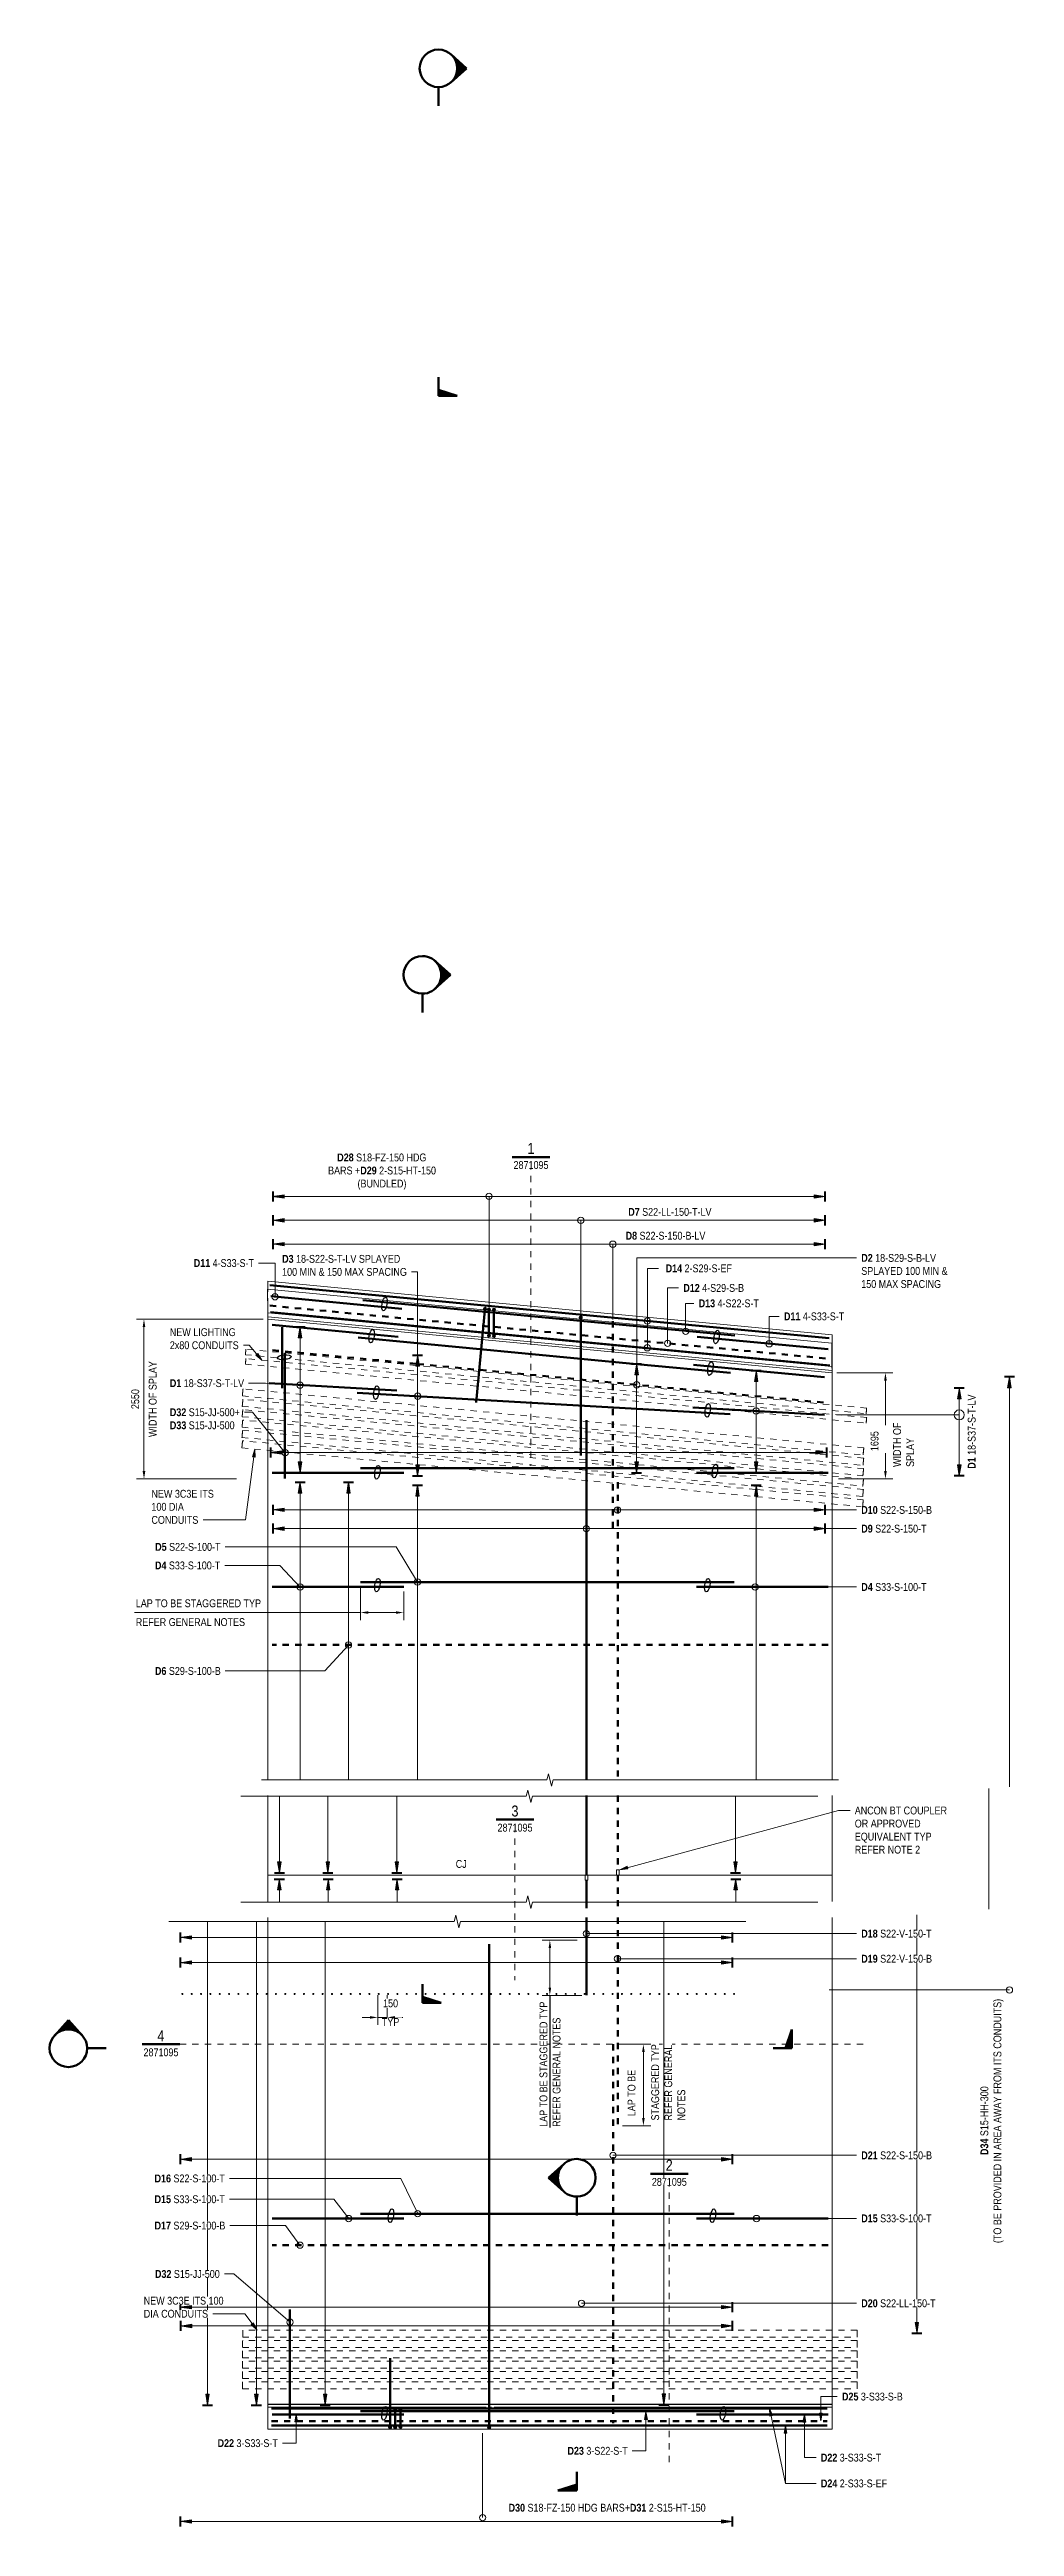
# Model space of a CAD drawing. Header units: metres. Extents: x 577 to 630, y 3 to 1710.
# Drawn here: x 576.88 to 592.27, y 1669.99 to 1709.52 of the extents above.
import ezdxf

# ---------------------------------------------------------------- set-up
doc = ezdxf.new("R2010")
doc.units = ezdxf.units.M
doc.linetypes.add('Dot_Section Line', pattern=[0.02, 0, -0.02])
doc.linetypes.add('JacobsDash', pattern=[0.0045, 0.003, -0.0015])
doc.layers.get('Defpoints').update_dxf_attribs({"color": 41})
for name, color, linetype, lineweight in [('BRIDGE-FRAMING-LINE-18-HID', 7, 'JacobsDash', 18), ('D-BDGE', 7, 'Continuous', 13), ('D-BDGE-FLOOR', 7, 'Continuous', 50), ('D-BDGE-FLOOR-HID', 7, 'JacobsDash', 18), ('D-BDGE-FRAMING', 7, 'Continuous', 50), ('D-BDGE-LINE', 7, 'Continuous', 9), ('D-ENHA-ANNO-TEXT', 7, 'Continuous', 9), ('D-ENHA-TEXT', 7, 'Continuous', 9), ('D-ENHA-TEXT-DIMS', 7, 'Continuous', 9)]:
    doc.layers.add(name, color=color, linetype=linetype, lineweight=lineweight)
doc.layers.add('D-BDGE-Conduits', color=1, linetype='Continuous', lineweight=9, true_color=0xff0000)
doc.styles.add('Arial Narrow', font='ARIALN.TTF', dxfattribs={"height": 0.175})
doc.styles.add('Arial Narrow_1', font='ARIALN.TTF', dxfattribs={"height": 0.125})
doc.styles.add('Arial Narrow_B', font='ARIALNB.TTF', dxfattribs={"height": 0.125})
doc.dimstyles.new('Dimension_Standard_O__mm_', dxfattribs={"dimscale": 0.3048, "dimtxt": 0.127929, "dimasz": 0.410105, "dimexe": 0.393701, "dimexo": 0.246063, "dimgap": 0.246063, "dimtad": 1, "dimdec": 0, "dimlfac": 1000, "dimzin": 0, "dimdsep": 46, "dimtxsty": 'Arial Narrow_1', "dimsah": 1, "dimcen": 0.09, "dimaunit": 1, "dimadec": 4, "dimazin": 0, "dimtfac": 1, "dimtdec": 4, "dimtix": 1, "dimtmove": 2, "dimatfit": 3, "dimfxl": 1, "dimtvp": 1, "dimtfill": 1, "dimtolj": 1, "dimtzin": 0, "dimlwd": 18, "dimlwe": 18, "dimarcsym": 2})
doc.dimstyles.new('Dimension_Standard_O__mm__1', dxfattribs={"dimscale": 0.3048, "dimtxt": 0.127929, "dimasz": 0.410105, "dimexe": 0.393701, "dimexo": 0.246063, "dimgap": 0.246063, "dimtad": 1, "dimdec": 0, "dimlfac": 1000, "dimzin": 0, "dimdsep": 46, "dimtxsty": 'Arial Narrow_1', "dimsah": 1, "dimcen": 0.09, "dimaunit": 1, "dimadec": 4, "dimazin": 0, "dimtfac": 1, "dimtdec": 4, "dimtix": 1, "dimtmove": 0, "dimatfit": 3, "dimfxl": 1, "dimtvp": 1, "dimtfill": 1, "dimtolj": 1, "dimtzin": 0, "dimlwd": 18, "dimlwe": 18, "dimarcsym": 2})

msp = doc.modelspace()

# ---------------------------------------------------------------- texts
at = {"layer": 'D-ENHA-TEXT', "char_height": 0.125, "attachment_point": 1, "bg_fill": 3, "box_fill_scale": 1, "bg_fill_color": 256, "bg_fill_true_color": 13158600, "bg_fill_transparency": 0}
for s, insert, style in [('D28', (581.4698, 1691.9052), 'Arial Narrow_B'), ('D11 ', (579.1819, 1690.2198), 'Arial Narrow_B'), ('D1', (578.8004, 1688.3031), 'Arial Narrow_B'), ('NEW 3C3E ITS ', (578.5071, 1686.5377), 'Arial Narrow_1'), ('D4', (578.5632, 1685.3941), 'Arial Narrow_B'), ('D6', (578.5632, 1683.7097), 'Arial Narrow_B'), ('D15', (578.5567, 1675.2792), 'Arial Narrow_B'), ('D17', (578.5567, 1674.8586), 'Arial Narrow_B'), ('D32', (578.5632, 1674.0861), 'Arial Narrow_B')]:
    msp.add_mtext(s, dxfattribs=dict(at, insert=insert, style=style))
at = {"layer": 'D-ENHA-TEXT', "insert": (591.7283, 1675.9219), "char_height": 0.125, "attachment_point": 1, "rotation": 90, "style": 'Arial Narrow_B', "bg_fill": 3, "box_fill_scale": 1, "bg_fill_color": 256, "bg_fill_true_color": 13158600, "bg_fill_transparency": 0}
msp.add_mtext('D34 ', dxfattribs=at)
at = {"layer": 'D-ENHA-TEXT', "char_height": 0.125, "attachment_point": 1, "style": 'Arial Narrow_B', "bg_fill": 3, "box_fill_scale": 1, "bg_fill_color": 256, "bg_fill_transparency": 0}
for s, insert in [('D22', (579.5617, 1671.3861)), ('D23', (585.1417, 1671.2635))]:
    msp.add_mtext(s, dxfattribs=dict(at, insert=insert))

# ---------------------------------------------------------------- blocks, each defined once
blk = doc.blocks.new('Upstand North - Upstand North-7372798-DRG-1095-DECK REINFORCEMENT PLAN')
at = {"layer": 'D-BDGE-FRAMING', "lineweight": 13}
for p, q in [((435.247, 1732.799), (435.279, 1732.426)), ((438.709, 1732.764), (435.247, 1732.799)), ((438.773, 1732.763), (438.744, 1732.764)), ((438.853, 1732.762), (438.808, 1732.763)), ((440.256, 1732.748), (438.888, 1732.762)), ((444.287, 1732.707), (440.264, 1732.748)), ((444.319, 1732.334), (444.287, 1732.707)), ((444.288, 1732.707), (444.287, 1732.707)), ((444.288, 1732.707), (444.325, 1732.271)), ((435.279, 1732.426), (435.285, 1732.362)), ((444.319, 1732.334), (435.279, 1732.426)), ((444.325, 1732.27), (435.285, 1732.362)), ((444.325, 1732.27), (444.319, 1732.334))]:
    blk.add_line(p, q, dxfattribs=at)
blk = doc.blocks.new('CS_DET_Rebar Combined - Multiple Bar-6193805-DRG-1095-DECK REINFORCEMENT PLAN')
at = {"layer": 'D-BDGE-LINE'}
blk.add_hatch(color=256, dxfattribs=at).paths.add_polyline_path([(0.025, 0), (0.024, 0.006), (0.022, 0.012), (0.018, 0.018), (0.012, 0.022), (0.006, 0.024), (0, 0.025), (-0.006, 0.024), (-0.013, 0.022), (-0.018, 0.018), (-0.022, 0.012), (-0.024, 0.006), (-0.025, 0), (-0.024, -0.006), (-0.022, -0.013), (-0.018, -0.018), (-0.013, -0.022), (-0.006, -0.024), (0, -0.025), (0.006, -0.024), (0.012, -0.022), (0.018, -0.018), (0.022, -0.013), (0.024, -0.006)])
at = {"layer": 'D-BDGE-LINE', "lineweight": 50}
blk.add_line((0.025, 0), (2.2, 0), dxfattribs=at)
at = {"layer": 'D-BDGE-LINE'}
for start, end in [(360, 180), (180, 360)]:
    blk.add_arc((0, 0), 0.025, start, end, dxfattribs=at)
blk = doc.blocks.new('CS_DET_Rebar Combined - Multiple Bar-6194062-DRG-1095-DECK REINFORCEMENT PLAN')
at = {"layer": 'D-BDGE-LINE'}
for points in [[(0.025, 0), (0.024, 0.006), (0.022, 0.012), (0.018, 0.018), (0.012, 0.022), (0.006, 0.024), (0, 0.025), (-0.006, 0.024), (-0.013, 0.022), (-0.018, 0.018), (-0.022, 0.012), (-0.024, 0.006), (-0.025, 0), (-0.024, -0.006), (-0.022, -0.013), (-0.018, -0.018), (-0.013, -0.022), (-0.006, -0.024), (0, -0.025), (0.006, -0.024), (0.012, -0.022), (0.018, -0.018), (0.022, -0.013), (0.024, -0.006)], [(0.445, 0), (0.444, 0.006), (0.442, 0.012), (0.438, 0.018), (0.432, 0.022), (0.426, 0.024), (0.42, 0.025), (0.414, 0.024), (0.407, 0.022), (0.402, 0.018), (0.398, 0.012), (0.396, 0.006), (0.395, 0), (0.396, -0.006), (0.398, -0.013), (0.402, -0.018), (0.407, -0.022), (0.414, -0.024), (0.42, -0.025), (0.426, -0.024), (0.432, -0.022), (0.438, -0.018), (0.442, -0.013), (0.444, -0.006)]]:
    blk.add_hatch(color=256, dxfattribs=at).paths.add_polyline_path(points)
at = {"layer": 'D-BDGE-LINE', "lineweight": 50}
blk.add_line((0.025, 0), (0.395, 0), dxfattribs=at)
at = {"layer": 'D-BDGE-LINE'}
for centre, start, end in [((0, 0), 360, 180), ((0, 0), 180, 360), ((0.42, 0), 360, 180), ((0.42, 0), 180, 360)]:
    blk.add_arc(centre, 0.025, start, end, dxfattribs=at)
blk = doc.blocks.new('CS_DET_Rebar Combined - Multiple Bar-6194262-DRG-1095-DECK REINFORCEMENT PLAN')
at = {"layer": 'D-BDGE-LINE'}
blk.add_hatch(color=256, dxfattribs=at).paths.add_polyline_path([(0.025, 0), (0.024, 0.006), (0.022, 0.012), (0.017, 0.018), (0.012, 0.022), (0.006, 0.024), (0, 0.025), (-0.006, 0.024), (-0.013, 0.022), (-0.018, 0.018), (-0.022, 0.012), (-0.024, 0.006), (-0.025, 0), (-0.024, -0.006), (-0.022, -0.013), (-0.018, -0.018), (-0.013, -0.022), (-0.006, -0.024), (0, -0.025), (0.006, -0.024), (0.012, -0.022), (0.018, -0.018), (0.022, -0.013), (0.024, -0.006)])
at = {"layer": 'D-BDGE-LINE', "lineweight": 50}
blk.add_line((0.025, 0), (1.5, 0), dxfattribs=at)
at = {"layer": 'D-BDGE-LINE'}
for start, end in [(360, 180), (180, 360)]:
    blk.add_arc((0, 0), 0.025, start, end, dxfattribs=at)
blk = doc.blocks.new('CS_Reinforcement Extents Dim - CS_Reinforcement Extents Dim-6199535-DRG-1095-DECK REINFORCEMENT PLAN')
at = {"layer": 'D-BDGE-LINE'}
for points in [[(0.067, -0.003), (0.067, 0.003), (0.045, 0)], [(0.22, -0.028), (0.22, 0.028), (0.067, 0.003), (0.067, -0.003)], [(8.673, -0.028), (8.848, 0), (8.673, 0.028)]]:
    blk.add_hatch(color=256, dxfattribs=at).paths.add_polyline_path(points)
at = {"layer": 'D-BDGE-LINE', "lineweight": 40}
for p, q in [((0.045, -0.08), (0.045, 0.08)), ((0.045, -0.008), (0.045, 0.008)), ((8.848, -0.08), (8.848, 0.08)), ((8.848, -0.008), (8.848, 0.008))]:
    blk.add_line(p, q, dxfattribs=at)
at = {"layer": 'D-BDGE-LINE', "lineweight": 18}
for p, q in [((0.067, 0.003), (0.045, 0)), ((0.22, 0.028), (0.067, 0.003)), ((0.067, -0.003), (0.067, 0.003)), ((0.22, -0.028), (0.22, 0.028)), ((8.673, 0.028), (8.673, -0.028)), ((8.848, 0), (8.673, 0.028)), ((0.045, 0), (0.067, -0.003)), ((8.673, 0), (0.067, 0)), ((0.067, -0.003), (0.22, -0.028)), ((8.673, -0.028), (8.848, 0))]:
    blk.add_line(p, q, dxfattribs=at)
blk = doc.blocks.new('CS_Reinforcement Extents Dim - CS_Reinforcement Extents Dim-6473971-DRG-1095-DECK REINFORCEMENT PLAN')
at = {"layer": 'D-BDGE-LINE'}
for points in [[(0.067, 0.003), (0.045, 0), (0.067, -0.003)], [(0.22, 0.003), (0.22, 0.028), (0.067, 0.003), (0.067, -0.003), (0.22, -0.028), (0.22, -0.003)], [(1.785, 0), (1.61, 0.028), (1.61, -0.028), (1.724, -0.01)]]:
    blk.add_hatch(color=256, dxfattribs=at).paths.add_polyline_path(points)
at = {"layer": 'D-BDGE-LINE', "lineweight": 40}
for p, q in [((0.045, -0.08), (0.045, 0.08)), ((0.045, -0.008), (0.045, 0.008)), ((1.785, -0.08), (1.785, 0.08)), ((1.785, -0.008), (1.785, 0.008))]:
    blk.add_line(p, q, dxfattribs=at)
at = {"layer": 'D-BDGE-LINE', "lineweight": 18}
for p, q in [((0.067, 0.003), (0.045, 0)), ((0.22, 0.028), (0.067, 0.003)), ((0.067, -0.003), (0.067, 0.003)), ((0.22, -0.028), (0.22, 0.028)), ((1.61, 0.028), (1.61, -0.028)), ((1.785, 0), (1.61, 0.028)), ((0.045, 0), (0.067, -0.003)), ((1.61, 0), (0.067, 0)), ((0.067, -0.003), (0.22, -0.028)), ((1.61, -0.028), (1.785, 0))]:
    blk.add_line(p, q, dxfattribs=at)
blk = doc.blocks.new('CS_Reinforcement Extents Dim - CS_Reinforcement Extents Dim-6473933-DRG-1095-DECK REINFORCEMENT PLAN')
at = {"layer": 'D-BDGE-LINE'}
for points in [[(0.067, 0.003), (0.045, 0), (0.067, -0.003)], [(0.22, 0.003), (0.22, 0.028), (0.067, 0.003), (0.067, -0.003), (0.22, -0.028), (0.22, -0.003)], [(1.676, 0), (1.501, 0.028), (1.501, -0.028), (1.615, -0.01)]]:
    blk.add_hatch(color=256, dxfattribs=at).paths.add_polyline_path(points)
at = {"layer": 'D-BDGE-LINE', "lineweight": 40}
for p, q in [((0.045, -0.08), (0.045, 0.08)), ((0.045, -0.008), (0.045, 0.008)), ((1.676, -0.08), (1.676, 0.08)), ((1.676, -0.008), (1.676, 0.008))]:
    blk.add_line(p, q, dxfattribs=at)
at = {"layer": 'D-BDGE-LINE', "lineweight": 18}
for p, q in [((0.067, 0.003), (0.045, 0)), ((0.22, 0.028), (0.067, 0.003)), ((0.067, -0.003), (0.067, 0.003)), ((0.22, -0.028), (0.22, 0.028)), ((1.501, 0.028), (1.501, -0.028)), ((1.676, 0), (1.501, 0.028)), ((0.045, 0), (0.067, -0.003)), ((1.501, 0), (0.067, 0)), ((0.067, -0.003), (0.22, -0.028)), ((1.501, -0.028), (1.676, 0))]:
    blk.add_line(p, q, dxfattribs=at)
blk = doc.blocks.new('CS_Reinforcement Extents Dim - CS_Reinforcement Extents Dim-6443772-DRG-1095-DECK REINFORCEMENT PLAN')
at = {"layer": 'D-BDGE-LINE'}
for points in [[(0.067, 0.003), (0.045, 0), (0.067, -0.003)], [(0.22, 0.028), (0.067, 0.003), (0.067, -0.003), (0.22, -0.028)]]:
    blk.add_hatch(color=256, dxfattribs=at).paths.add_polyline_path(points)
at = {"layer": 'D-BDGE-LINE', "lineweight": 40}
for p, q in [((0.045, -0.08), (0.045, 0.08)), ((0.045, -0.008), (0.045, 0.008))]:
    blk.add_line(p, q, dxfattribs=at)
at = {"layer": 'D-BDGE-LINE', "lineweight": 18}
for p, q in [((0.067, 0.003), (0.045, 0)), ((0.22, 0.028), (0.067, 0.003)), ((0.067, -0.003), (0.067, 0.003)), ((0.22, -0.028), (0.22, 0.028)), ((0.045, 0), (0.067, -0.003)), ((4.748, 0), (0.067, 0)), ((0.067, -0.003), (0.22, -0.028))]:
    blk.add_line(p, q, dxfattribs=at)
blk = doc.blocks.new('CS_Reinforcement Extents Dim - CS_Reinforcement Extents Dim-6444051-DRG-1095-DECK REINFORCEMENT PLAN')
at = {"layer": 'D-BDGE-LINE'}
for points in [[(0.067, 0.003), (0.045, 0), (0.067, -0.003)], [(0.22, -0.003), (0.22, 0.028), (0.067, 0.003), (0.067, -0.003), (0.22, -0.028)], [(1.973, 0), (1.798, 0.028), (1.798, -0.028), (1.863, -0.018)]]:
    blk.add_hatch(color=256, dxfattribs=at).paths.add_polyline_path(points)
at = {"layer": 'D-BDGE-LINE', "lineweight": 40}
for p, q in [((0.045, -0.08), (0.045, 0.08)), ((0.045, -0.008), (0.045, 0.008)), ((1.973, -0.08), (1.973, 0.08)), ((1.973, -0.008), (1.973, 0.008))]:
    blk.add_line(p, q, dxfattribs=at)
at = {"layer": 'D-BDGE-LINE', "lineweight": 18}
for p, q in [((0.067, 0.003), (0.045, 0)), ((0.22, 0.028), (0.067, 0.003)), ((0.067, -0.003), (0.067, 0.003)), ((0.22, -0.028), (0.22, 0.028)), ((1.798, 0.028), (1.798, -0.028)), ((1.973, 0), (1.798, 0.028)), ((0.045, 0), (0.067, -0.003)), ((1.798, 0), (0.067, 0)), ((0.067, -0.003), (0.22, -0.028)), ((1.798, -0.028), (1.973, 0))]:
    blk.add_line(p, q, dxfattribs=at)
blk = doc.blocks.new('CS_Reinforcement Extents Dim - CS_Reinforcement Extents Dim-6473894-DRG-1095-DECK REINFORCEMENT PLAN')
at = {"layer": 'D-BDGE-LINE'}
for points in [[(0.067, 0.003), (0.045, 0), (0.067, -0.003)], [(0.22, 0.003), (0.22, 0.028), (0.067, 0.003), (0.067, -0.003), (0.22, -0.028), (0.22, -0.003)], [(2.375, 0), (2.2, 0.028), (2.2, -0.028), (2.314, -0.01)]]:
    blk.add_hatch(color=256, dxfattribs=at).paths.add_polyline_path(points)
at = {"layer": 'D-BDGE-LINE', "lineweight": 40}
for p, q in [((0.045, -0.08), (0.045, 0.08)), ((0.045, -0.008), (0.045, 0.008)), ((2.375, -0.08), (2.375, 0.08)), ((2.375, -0.008), (2.375, 0.008))]:
    blk.add_line(p, q, dxfattribs=at)
at = {"layer": 'D-BDGE-LINE', "lineweight": 18}
for p, q in [((0.067, 0.003), (0.045, 0)), ((0.22, 0.028), (0.067, 0.003)), ((0.067, -0.003), (0.067, 0.003)), ((0.22, -0.028), (0.22, 0.028)), ((2.2, 0.028), (2.2, -0.028)), ((2.375, 0), (2.2, 0.028)), ((0.045, 0), (0.067, -0.003)), ((2.2, 0), (0.067, 0)), ((0.067, -0.003), (0.22, -0.028)), ((2.2, -0.028), (2.375, 0))]:
    blk.add_line(p, q, dxfattribs=at)
blk = doc.blocks.new('CS_Reinforcement Extents Dim - CS_Reinforcement Extents Dim-6443855-DRG-1095-DECK REINFORCEMENT PLAN')
at = {"layer": 'D-BDGE-LINE'}
for points in [[(0.067, 0.003), (0.045, 0), (0.067, -0.003)], [(0.22, 0.003), (0.22, 0.028), (0.067, 0.003), (0.067, -0.003), (0.22, -0.028), (0.22, -0.003)]]:
    blk.add_hatch(color=256, dxfattribs=at).paths.add_polyline_path(points)
at = {"layer": 'D-BDGE-LINE', "lineweight": 40}
for p, q in [((0.045, -0.08), (0.045, 0.08)), ((0.045, -0.008), (0.045, 0.008))]:
    blk.add_line(p, q, dxfattribs=at)
at = {"layer": 'D-BDGE-LINE', "lineweight": 18}
for p, q in [((0.067, 0.003), (0.045, 0)), ((0.22, 0.028), (0.067, 0.003)), ((0.067, -0.003), (0.067, 0.003)), ((0.22, -0.028), (0.22, 0.028)), ((0.045, 0), (0.067, -0.003)), ((4.798, 0), (0.067, 0)), ((0.067, -0.003), (0.22, -0.028))]:
    blk.add_line(p, q, dxfattribs=at)
blk = doc.blocks.new('CS_Reinforcement Extents Dim - CS_Reinforcement Extents Dim-6934835-DRG-1095-DECK REINFORCEMENT PLAN')
at = {"layer": 'D-BDGE-LINE'}
blk.add_hatch(color=256, dxfattribs=at).paths.add_polyline_path([(32.51, -0.028), (32.685, 0), (32.51, 0.028)])
at = {"layer": 'D-BDGE-LINE', "lineweight": 18}
for p, q in [((32.51, 0.028), (32.51, -0.028)), ((32.685, 0), (32.51, 0.028)), ((32.51, 0), (26.143, 0)), ((32.51, -0.028), (32.685, 0))]:
    blk.add_line(p, q, dxfattribs=at)
at = {"layer": 'D-BDGE-LINE', "lineweight": 40}
for p, q in [((32.685, -0.08), (32.685, 0.08)), ((32.685, -0.008), (32.685, 0.008))]:
    blk.add_line(p, q, dxfattribs=at)
blk = doc.blocks.new('CS_Reinforcement Extents Dim - CS_Reinforcement Extents Dim-6474132-DRG-1095-DECK REINFORCEMENT PLAN')
at = {"layer": 'D-BDGE-LINE'}
for points in [[(0.067, -0.003), (0.067, 0.003), (0.045, 0)], [(0.22, 0.003), (0.22, 0.028), (0.067, 0.003), (0.067, -0.003), (0.22, -0.028), (0.22, -0.003)], [(1.447, 0), (1.272, 0.028), (1.272, -0.028), (1.336, -0.018)]]:
    blk.add_hatch(color=256, dxfattribs=at).paths.add_polyline_path(points)
at = {"layer": 'D-BDGE-LINE', "lineweight": 40}
for p, q in [((0.045, 0.08), (0.045, -0.08)), ((0.045, 0.008), (0.045, -0.008)), ((1.447, 0.08), (1.447, -0.08)), ((1.447, 0.008), (1.447, -0.008))]:
    blk.add_line(p, q, dxfattribs=at)
at = {"layer": 'D-BDGE-LINE', "lineweight": 18}
for p, q in [((0.067, 0.003), (0.045, 0)), ((0.045, 0), (0.067, -0.003)), ((0.22, 0.028), (0.067, 0.003)), ((0.067, -0.003), (0.067, 0.003)), ((1.272, 0), (0.067, 0)), ((0.22, -0.028), (0.22, 0.028)), ((1.447, 0), (1.272, 0.028)), ((1.272, 0.028), (1.272, -0.028)), ((1.272, -0.028), (1.447, 0)), ((0.067, -0.003), (0.22, -0.028))]:
    blk.add_line(p, q, dxfattribs=at)
blk = doc.blocks.new('CS_DET_BreakLine_ViewScale - CS_Std BreakLine-6474264-DRG-1095-DECK REINFORCEMENT PLAN')
at = {"layer": 'D-BDGE-LINE'}
for p, q in [((4.45, 0), (-0.1, 0)), ((4.475, 0.1), (4.45, 0)), ((4.525, -0.1), (4.475, 0.1)), ((4.55, 0), (4.525, -0.1)), ((9.1, 0), (4.55, 0))]:
    blk.add_line(p, q, dxfattribs=at)
blk = doc.blocks.new('CS_Reinforcement Extents Dim - CS_Reinforcement Extents Dim-7167190-DRG-1095-DECK REINFORCEMENT PLAN')
at = {"layer": 'D-BDGE-LINE'}
for points in [[(0.067, -0.003), (0.067, 0.003), (0.045, 0)], [(0.22, -0.028), (0.22, 0.028), (0.067, 0.003), (0.067, -0.003), (0.136, -0.014)], [(8.734, -0.028), (8.909, 0), (8.734, 0.028)]]:
    blk.add_hatch(color=256, dxfattribs=at).paths.add_polyline_path(points)
at = {"layer": 'D-BDGE-LINE', "lineweight": 40}
for p, q in [((0.045, -0.08), (0.045, 0.08)), ((0.045, -0.008), (0.045, 0.008)), ((8.909, -0.08), (8.909, 0.08)), ((8.909, -0.008), (8.909, 0.008))]:
    blk.add_line(p, q, dxfattribs=at)
at = {"layer": 'D-BDGE-LINE', "lineweight": 18}
for p, q in [((0.067, 0.003), (0.045, 0)), ((0.22, 0.028), (0.067, 0.003)), ((0.067, -0.003), (0.067, 0.003)), ((0.22, -0.028), (0.22, 0.028)), ((8.734, 0.028), (8.734, -0.028)), ((8.909, 0), (8.734, 0.028)), ((0.045, 0), (0.067, -0.003)), ((8.734, 0), (0.067, 0)), ((0.067, -0.003), (0.22, -0.028)), ((8.734, -0.028), (8.909, 0))]:
    blk.add_line(p, q, dxfattribs=at)
blk = doc.blocks.new('CS_Reinforcement Extents Dim - CS_Reinforcement Extents Dim-V1-DRG-1095-DECK REINFORCEMENT PLAN')
at = {"layer": 'D-BDGE-LINE'}
blk.add_hatch(color=256, dxfattribs=at).paths.add_polyline_path([(10.107, 0), (9.932, 0.028), (9.932, -0.028)])
at = {"layer": 'D-BDGE-LINE', "lineweight": 18}
for p, q in [((9.932, 0.028), (9.932, -0.028)), ((10.107, 0), (9.932, 0.028)), ((9.932, 0), (8.888, 0)), ((9.932, -0.028), (10.107, 0))]:
    blk.add_line(p, q, dxfattribs=at)
at = {"layer": 'D-BDGE-LINE', "lineweight": 40}
for p, q in [((10.107, -0.08), (10.107, 0.08)), ((10.107, -0.008), (10.107, 0.008))]:
    blk.add_line(p, q, dxfattribs=at)
blk = doc.blocks.new('CS_Reinforcement Extents Dim - CS_Reinforcement Extents Dim-V2-DRG-1095-DECK REINFORCEMENT PLAN')
at = {"layer": 'D-BDGE-LINE'}
blk.add_hatch(color=256, dxfattribs=at).paths.add_polyline_path([(10.157, 0), (9.982, 0.028), (9.982, -0.028)])
at = {"layer": 'D-BDGE-LINE', "lineweight": 18}
for p, q in [((9.982, 0.028), (9.982, -0.028)), ((10.157, 0), (9.982, 0.028)), ((9.982, 0), (8.938, 0)), ((9.982, -0.028), (10.157, 0))]:
    blk.add_line(p, q, dxfattribs=at)
at = {"layer": 'D-BDGE-LINE', "lineweight": 40}
for p, q in [((10.157, -0.08), (10.157, 0.08)), ((10.157, -0.008), (10.157, 0.008))]:
    blk.add_line(p, q, dxfattribs=at)
blk = doc.blocks.new('CS_Reinforcement Extents Dim - CS_Reinforcement Extents Dim-6773743-DRG-1095-DECK REINFORCEMENT PLAN')
at = {"layer": 'D-BDGE-LINE'}
for points in [[(0.067, 0.003), (0.045, 0), (0.067, -0.003)], [(0.22, 0.003), (0.22, 0.028), (0.067, 0.003), (0.067, -0.003), (0.22, -0.028), (0.22, -0.003)]]:
    blk.add_hatch(color=256, dxfattribs=at).paths.add_polyline_path(points)
at = {"layer": 'D-BDGE-LINE', "lineweight": 40}
for p, q in [((0.045, -0.08), (0.045, 0.08)), ((0.045, -0.008), (0.045, 0.008))]:
    blk.add_line(p, q, dxfattribs=at)
at = {"layer": 'D-BDGE-LINE', "lineweight": 18}
for p, q in [((0.067, 0.003), (0.045, 0)), ((0.22, 0.028), (0.067, 0.003)), ((0.067, -0.003), (0.067, 0.003)), ((0.22, -0.028), (0.22, 0.028)), ((0.045, 0), (0.067, -0.003)), ((0.415, 0), (0.067, 0)), ((0.067, -0.003), (0.22, -0.028))]:
    blk.add_line(p, q, dxfattribs=at)
blk = doc.blocks.new('CS_Reinforcement Extents Dim - CS_Reinforcement Extents Dim-6979200-DRG-1095-DECK REINFORCEMENT PLAN')
at = {"layer": 'D-BDGE-LINE'}
for points in [[(0.067, 0.003), (0.045, 0), (0.067, -0.003)], [(0.22, 0.003), (0.22, 0.028), (0.067, 0.003), (0.067, -0.003), (0.22, -0.028), (0.22, -0.003)]]:
    blk.add_hatch(color=256, dxfattribs=at).paths.add_polyline_path(points)
at = {"layer": 'D-BDGE-LINE', "lineweight": 40}
for p, q in [((0.045, -0.08), (0.045, 0.08)), ((0.045, -0.008), (0.045, 0.008))]:
    blk.add_line(p, q, dxfattribs=at)
at = {"layer": 'D-BDGE-LINE', "lineweight": 18}
for p, q in [((0.067, 0.003), (0.045, 0)), ((0.22, 0.028), (0.067, 0.003)), ((0.067, -0.003), (0.067, 0.003)), ((0.22, -0.028), (0.22, 0.028)), ((0.045, 0), (0.067, -0.003)), ((0.415, 0), (0.067, 0)), ((0.067, -0.003), (0.22, -0.028))]:
    blk.add_line(p, q, dxfattribs=at)
blk = doc.blocks.new('CS_Reinforcement Extents Dim - CS_Reinforcement Extents Dim-6773856-DRG-1095-DECK REINFORCEMENT PLAN')
at = {"layer": 'D-BDGE-LINE'}
for points in [[(0.067, 0.003), (0.045, 0), (0.067, -0.003)], [(0.22, 0.003), (0.22, 0.028), (0.067, 0.003), (0.067, -0.003), (0.22, -0.028), (0.22, -0.003)]]:
    blk.add_hatch(color=256, dxfattribs=at).paths.add_polyline_path(points)
at = {"layer": 'D-BDGE-LINE', "lineweight": 40}
for p, q in [((0.045, -0.08), (0.045, 0.08)), ((0.045, -0.008), (0.045, 0.008))]:
    blk.add_line(p, q, dxfattribs=at)
at = {"layer": 'D-BDGE-LINE', "lineweight": 18}
for p, q in [((0.067, 0.003), (0.045, 0)), ((0.22, 0.028), (0.067, 0.003)), ((0.067, -0.003), (0.067, 0.003)), ((0.22, -0.028), (0.22, 0.028)), ((0.045, 0), (0.067, -0.003)), ((0.415, 0), (0.067, 0)), ((0.067, -0.003), (0.22, -0.028))]:
    blk.add_line(p, q, dxfattribs=at)
blk = doc.blocks.new('CS_Reinforcement Extents Dim - CS_Reinforcement Extents Dim-6773809-DRG-1095-DECK REINFORCEMENT PLAN')
at = {"layer": 'D-BDGE-LINE'}
for points in [[(0.067, 0.003), (0.045, 0), (0.067, -0.003)], [(0.22, 0.003), (0.22, 0.028), (0.067, 0.003), (0.067, -0.003), (0.22, -0.028), (0.22, -0.003)]]:
    blk.add_hatch(color=256, dxfattribs=at).paths.add_polyline_path(points)
at = {"layer": 'D-BDGE-LINE', "lineweight": 40}
for p, q in [((0.045, -0.08), (0.045, 0.08)), ((0.045, -0.008), (0.045, 0.008))]:
    blk.add_line(p, q, dxfattribs=at)
at = {"layer": 'D-BDGE-LINE', "lineweight": 18}
for p, q in [((0.067, 0.003), (0.045, 0)), ((0.22, 0.028), (0.067, 0.003)), ((0.067, -0.003), (0.067, 0.003)), ((0.22, -0.028), (0.22, 0.028)), ((0.045, 0), (0.067, -0.003)), ((0.415, 0), (0.067, 0)), ((0.067, -0.003), (0.22, -0.028))]:
    blk.add_line(p, q, dxfattribs=at)
blk = doc.blocks.new('CS_Reinforcement Extents Dim - CS_Reinforcement Extents Dim-V3-DRG-1095-DECK REINFORCEMENT PLAN')
at = {"layer": 'D-BDGE-LINE', "lineweight": 18}
blk.add_line((22.236, 0), (20.312, 0), dxfattribs=at)
blk = doc.blocks.new('CS_DET_BreakLine_ViewScale - Std Break-6474265-DRG-1095-DECK REINFORCEMENT PLAN')
at = {"layer": 'D-BDGE-LINE'}
for p, q in [((4.45, 0), (-0.1, 0)), ((4.475, 0.1), (4.45, 0)), ((4.525, -0.1), (4.475, 0.1)), ((4.55, 0), (4.525, -0.1)), ((9.1, 0), (4.55, 0))]:
    blk.add_line(p, q, dxfattribs=at)
blk = doc.blocks.new('CS_DET_Rebar Combined - Multiple Bar-6773664-DRG-1095-DECK REINFORCEMENT PLAN')
at = {"layer": 'D-BDGE-LINE'}
blk.add_hatch(color=256, dxfattribs=at).paths.add_polyline_path([(-0.025, 0), (-0.024, -0.006), (-0.022, -0.013), (-0.018, -0.018), (-0.013, -0.022), (-0.006, -0.024), (0, -0.025), (0.006, -0.024), (0.012, -0.022), (0.018, -0.018), (0.022, -0.013), (0.024, -0.006), (0.025, 0), (0.024, 0.006), (0.022, 0.012), (0.018, 0.018), (0.012, 0.022), (0.006, 0.024), (0, 0.025), (-0.006, 0.024), (-0.013, 0.022), (-0.018, 0.018), (-0.022, 0.012), (-0.024, 0.006)])
at = {"layer": 'D-BDGE-LINE', "lineweight": 50}
blk.add_line((0.025, 0), (7.715, 0), dxfattribs=at)
at = {"layer": 'D-BDGE-LINE'}
for start, end in [(360, 180), (180, 360)]:
    blk.add_arc((0, 0), 0.025, start, end, dxfattribs=at)
blk = doc.blocks.new('CS_DET_Rebar Combined - Multiple Bar-6979284-DRG-1095-DECK REINFORCEMENT PLAN')
at = {"layer": 'D-BDGE-LINE'}
for points in [[(0.025, 0), (0.024, 0.006), (0.022, 0.012), (0.018, 0.018), (0.012, 0.022), (0.006, 0.024), (0, 0.025), (-0.006, 0.024), (-0.013, 0.022), (-0.018, 0.018), (-0.022, 0.012), (-0.024, 0.006), (-0.025, 0), (-0.024, -0.006), (-0.022, -0.013), (-0.018, -0.018), (-0.013, -0.022), (-0.006, -0.024), (0, -0.025), (0.006, -0.024), (0.012, -0.022), (0.018, -0.018), (0.022, -0.013), (0.024, -0.006)], [(0.289, 0), (0.288, 0.006), (0.285, 0.012), (0.281, 0.018), (0.276, 0.022), (0.27, 0.024), (0.264, 0.025), (0.257, 0.024), (0.251, 0.022), (0.246, 0.018), (0.242, 0.012), (0.239, 0.006), (0.239, 0), (0.239, -0.006), (0.242, -0.013), (0.246, -0.018), (0.251, -0.022), (0.257, -0.024), (0.264, -0.025), (0.27, -0.024), (0.276, -0.022), (0.281, -0.018), (0.285, -0.013), (0.288, -0.006)]]:
    blk.add_hatch(color=256, dxfattribs=at).paths.add_polyline_path(points)
at = {"layer": 'D-BDGE-LINE', "lineweight": 50}
blk.add_line((0.025, 0), (0.239, 0), dxfattribs=at)
at = {"layer": 'D-BDGE-LINE'}
for centre, start, end in [((0, 0), 360, 180), ((0, 0), 180, 360), ((0.264, 0), 360, 180), ((0.264, 0), 180, 360)]:
    blk.add_arc(centre, 0.025, start, end, dxfattribs=at)
blk = doc.blocks.new('CS_DET_Rebar Combined - Multiple Bar-6197260-DRG-1095-DECK REINFORCEMENT PLAN')
at = {"layer": 'D-BDGE-LINE'}
blk.add_hatch(color=256, dxfattribs=at).paths.add_polyline_path([(1.125, 0), (1.124, 0.006), (1.122, 0.013), (1.118, 0.018), (1.112, 0.022), (1.106, 0.024), (1.1, 0.025), (1.094, 0.024), (1.087, 0.022), (1.082, 0.018), (1.078, 0.013), (1.076, 0.006), (1.075, 0), (1.076, -0.006), (1.078, -0.012), (1.082, -0.018), (1.087, -0.022), (1.094, -0.024), (1.1, -0.025), (1.106, -0.024), (1.112, -0.022), (1.118, -0.018), (1.122, -0.012), (1.124, -0.006)])
at = {"layer": 'D-BDGE-LINE', "lineweight": 50}
blk.add_line((0, 0), (1.075, 0), dxfattribs=at)
at = {"layer": 'D-BDGE-LINE'}
for start, end in [(360, 180), (180, 360)]:
    blk.add_arc((1.1, 0), 0.025, start, end, dxfattribs=at)
blk = doc.blocks.new('CS_Reinforcement Extents Dim - CS_Reinforcement Extents Dim-V4-DRG-1095-DECK REINFORCEMENT PLAN')
at = {"layer": 'D-BDGE-LINE'}
blk.add_hatch(color=256, dxfattribs=at).paths.add_polyline_path([(21.935, 0), (21.76, 0.028), (21.76, -0.028)])
at = {"layer": 'D-BDGE-LINE', "lineweight": 18}
for p, q in [((21.76, 0.028), (21.76, -0.028)), ((21.935, 0), (21.76, 0.028)), ((21.76, 0), (14.218, 0)), ((21.76, -0.028), (21.935, 0))]:
    blk.add_line(p, q, dxfattribs=at)
at = {"layer": 'D-BDGE-LINE', "lineweight": 40}
for p, q in [((21.935, -0.08), (21.935, 0.08)), ((21.935, -0.008), (21.935, 0.008))]:
    blk.add_line(p, q, dxfattribs=at)
blk = doc.blocks.new('CS_Reinforcement Extents Dim - CS_Reinforcement Extents Dim-V5-DRG-1095-DECK REINFORCEMENT PLAN')
at = {"layer": 'D-BDGE-LINE'}
blk.add_hatch(color=256, dxfattribs=at).paths.add_polyline_path([(21.938, 0), (21.763, 0.028), (21.763, -0.028)])
at = {"layer": 'D-BDGE-LINE', "lineweight": 18}
for p, q in [((21.763, 0.028), (21.763, -0.028)), ((21.938, 0), (21.763, 0.028)), ((21.763, 0), (14.218, 0)), ((21.763, -0.028), (21.938, 0))]:
    blk.add_line(p, q, dxfattribs=at)
at = {"layer": 'D-BDGE-LINE', "lineweight": 40}
for p, q in [((21.938, -0.08), (21.938, 0.08)), ((21.938, -0.008), (21.938, 0.008))]:
    blk.add_line(p, q, dxfattribs=at)
blk = doc.blocks.new('CS_Reinforcement Extents Dim - CS_Reinforcement Extents Dim-V6-DRG-1095-DECK REINFORCEMENT PLAN')
at = {"layer": 'D-BDGE-LINE'}
blk.add_hatch(color=256, dxfattribs=at).paths.add_polyline_path([(21.938, 0), (21.763, 0.028), (21.763, -0.028)])
at = {"layer": 'D-BDGE-LINE', "lineweight": 18}
for p, q in [((21.763, 0.028), (21.763, -0.028)), ((21.938, 0), (21.763, 0.028)), ((21.763, 0), (14.218, 0)), ((21.763, -0.028), (21.938, 0))]:
    blk.add_line(p, q, dxfattribs=at)
at = {"layer": 'D-BDGE-LINE', "lineweight": 40}
for p, q in [((21.938, -0.08), (21.938, 0.08)), ((21.938, -0.008), (21.938, 0.008))]:
    blk.add_line(p, q, dxfattribs=at)
blk = doc.blocks.new('CS_Reinforcement Extents Dim - CS_Reinforcement Extents Dim-V7-DRG-1095-DECK REINFORCEMENT PLAN')
at = {"layer": 'D-BDGE-LINE'}
blk.add_hatch(color=256, dxfattribs=at).paths.add_polyline_path([(21.938, 0), (21.763, 0.028), (21.763, -0.028)])
at = {"layer": 'D-BDGE-LINE', "lineweight": 18}
for p, q in [((21.763, 0.028), (21.763, -0.028)), ((21.938, 0), (21.763, 0.028)), ((21.763, 0), (14.218, 0)), ((21.763, -0.028), (21.938, 0))]:
    blk.add_line(p, q, dxfattribs=at)
at = {"layer": 'D-BDGE-LINE', "lineweight": 40}
for p, q in [((21.938, -0.08), (21.938, 0.08)), ((21.938, -0.008), (21.938, 0.008))]:
    blk.add_line(p, q, dxfattribs=at)
blk = doc.blocks.new('S_Det_Reinf_Bar Section_2D - N16-1695675-DRG-1095-DECK REINFORCEMENT PLAN')
at = {"layer": 'D-BDGE-LINE'}
blk.add_hatch(color=256, dxfattribs=at).paths.add_polyline_path([(0.002, -0.008), (0.006, -0.006), (0.007, -0.004), (0.008, 0), (0.007, 0.004), (0.004, 0.007), (0.002, 0.008), (-0.002, 0.008), (-0.006, 0.006), (-0.007, 0.004), (-0.008, 0), (-0.008, -0.002), (-0.006, -0.006), (-0.002, -0.008)])
at = {"layer": 'D-BDGE-LINE', "lineweight": 18}
for start, end in [(360, 180), (150, 180), (180, 360), (75, 135), (360, 60), (330, 0), (195, 315)]:
    blk.add_arc((0, 0), 0.008, start, end, dxfattribs=at)
blk = doc.blocks.new('CS_Reinforcement Extents Dim - CS_Reinforcement Extents Dim-V8-DRG-1095-DECK REINFORCEMENT PLAN')
at = {"layer": 'D-BDGE-LINE'}
for points in [[(0.045, 0), (0.067, -0.003), (0.067, 0.003)], [(0.067, 0.003), (0.067, -0.003), (0.22, -0.028), (0.22, 0.028)]]:
    blk.add_hatch(color=256, dxfattribs=at).paths.add_polyline_path(points)
at = {"layer": 'D-BDGE-LINE', "lineweight": 40}
for p, q in [((0.045, -0.08), (0.045, 0.08)), ((0.045, -0.008), (0.045, 0.008))]:
    blk.add_line(p, q, dxfattribs=at)
at = {"layer": 'D-BDGE-LINE', "lineweight": 18}
for p, q in [((0.067, 0.003), (0.045, 0)), ((0.22, 0.028), (0.067, 0.003)), ((0.067, -0.003), (0.067, 0.003)), ((0.22, -0.028), (0.22, 0.028)), ((0.045, 0), (0.067, -0.003)), ((6.724, 0), (0.067, 0)), ((0.067, -0.003), (0.22, -0.028))]:
    blk.add_line(p, q, dxfattribs=at)
blk = doc.blocks.new('CS_Reinforcement Extents Dim - CS_Reinforcement Extents Dim-7167201-DRG-1095-DECK REINFORCEMENT PLAN')
at = {"layer": 'D-BDGE-LINE'}
for points in [[(0.067, -0.003), (0.067, 0.003), (0.045, 0)], [(0.22, -0.028), (0.22, 0.028), (0.067, 0.003), (0.067, -0.003), (0.098, -0.008)], [(8.67, -0.028), (8.845, 0), (8.67, 0.028)]]:
    blk.add_hatch(color=256, dxfattribs=at).paths.add_polyline_path(points)
at = {"layer": 'D-BDGE-LINE', "lineweight": 40}
for p, q in [((0.045, -0.08), (0.045, 0.08)), ((0.045, -0.008), (0.045, 0.008)), ((8.845, -0.08), (8.845, 0.08)), ((8.845, -0.008), (8.845, 0.008))]:
    blk.add_line(p, q, dxfattribs=at)
at = {"layer": 'D-BDGE-LINE', "lineweight": 18}
for p, q in [((0.067, 0.003), (0.045, 0)), ((0.22, 0.028), (0.067, 0.003)), ((0.067, -0.003), (0.067, 0.003)), ((0.22, -0.028), (0.22, 0.028)), ((8.67, 0.028), (8.67, -0.028)), ((8.845, 0), (8.67, 0.028)), ((0.045, 0), (0.067, -0.003)), ((8.67, 0), (0.067, 0)), ((0.067, -0.003), (0.22, -0.028)), ((8.67, -0.028), (8.845, 0))]:
    blk.add_line(p, q, dxfattribs=at)
blk = doc.blocks.new('Section - sectionTail-4870194-DRG-1095-DECK REINFORCEMENT PLAN')
at = {"layer": 'D-ENHA-ANNO-TEXT'}
blk.add_hatch(color=256, dxfattribs=at).paths.add_polyline_path([(-0.006, 0.006), (-0.004, 0), (-0.006, 0)])
at = {"layer": 'D-ENHA-ANNO-TEXT', "lineweight": 50}
for p, q in [((-0.006, 0.006), (-0.006, 0)), ((-0.004, 0), (-0.006, 0.006)), ((-0.006, 0), (-0.004, 0)), ((-0.006, 0), (0, 0))]:
    blk.add_line(p, q, dxfattribs=at)
blk = doc.blocks.new('Section - SectionHead-4898858-DRG-1095-DECK REINFORCEMENT PLAN')
at = {"layer": 'D-ENHA-ANNO-TEXT'}
h = blk.add_hatch(color=256, dxfattribs=at)
edge = h.paths.add_edge_path()
edge.add_line((-0.002, 0.009), (0.00247, 0.004))
edge.add_arc((-0.002, 0), 0.006, 41.82771, 138.17229)
edge.add_line((-0.00647, 0.004), (-0.002, 0.009))
at = {"layer": 'D-ENHA-ANNO-TEXT', "lineweight": 50}
for p, q in [((-0.002, 0.009), (-0.00647, 0.004)), ((0.00247, 0.004), (-0.002, 0.009)), ((0.004, 0), (0.01, 0))]:
    blk.add_line(p, q, dxfattribs=at)
for start, end in [(360, 180), (180, 360)]:
    blk.add_arc((-0.002, 0), 0.006, start, end, dxfattribs=at)
blk = doc.blocks.new('DIMBLOCK1-DRG-1095-DECK REINFORCEMENT PLAN')
at = {"layer": 'D-ENHA-TEXT-DIMS', "color": 0, "lineweight": 18, "transparency": 16777216}
for p, q in [((582.117, 1678.474), (582.117, 1677.998)), ((582.267, 1678.474), (582.267, 1677.998)), ((581.992, 1678.118), (581.867, 1678.118)), ((582.392, 1678.118), (582.517, 1678.118))]:
    blk.add_line(p, q, dxfattribs=at)
at = {"layer": 'D-ENHA-TEXT-DIMS', "color": 0, "lineweight": 18, "transparency": 16777216, "insert": (582.321, 1678.342), "char_height": 0.125, "width": 0.33383, "attachment_point": 5, "line_spacing_factor": 0.974696, "style": 'Arial Narrow_1', "bg_fill": 3, "box_fill_scale": 1.1, "bg_fill_color": 256, "bg_fill_true_color": 13158600, "bg_fill_transparency": 0}
blk.add_mtext('\\A1;150', dxfattribs=at)
at = {"layer": 'Defpoints', "color": 0, "transparency": 16777216}
for p in [(582.117, 1678.549), (582.267, 1678.549)]:
    blk.add_point(p, dxfattribs=at)
at = {"layer": 'D-ENHA-TEXT-DIMS', "color": 0, "lineweight": 18, "transparency": 16777216, "insert": (582.321, 1678.046), "char_height": 0.125, "width": 0.33383, "attachment_point": 5, "style": 'Arial Narrow_1', "bg_fill": 3, "box_fill_scale": 1.1, "bg_fill_color": 256, "bg_fill_true_color": 13158600, "bg_fill_transparency": 0}
blk.add_mtext('\\A1;TYP', dxfattribs=at)
at = {"layer": 'D-ENHA-TEXT-DIMS', "color": 0, "lineweight": 18, "transparency": 16777216}
blk.add_line((582.267, 1678.118), (582.117, 1678.118), dxfattribs=at)
at = {"layer": 'D-ENHA-TEXT-DIMS', "color": 0, "transparency": 16777216}
for points in [[(581.992, 1678.139), (581.992, 1678.097), (582.117, 1678.118)], [(582.392, 1678.139), (582.392, 1678.097), (582.267, 1678.118)]]:
    blk.add_solid(points, dxfattribs=at)
at = {"layer": 'Defpoints', "color": 0, "transparency": 16777216}
blk.add_point((582.117, 1678.118), dxfattribs=at)
blk = doc.blocks.new('DIMBLOCK2-DRG-1095-DECK REINFORCEMENT PLAN')
at = {"layer": 'D-ENHA-TEXT-DIMS', "color": 0, "lineweight": 18, "transparency": 16777216}
for p, q in [((580.287, 1689.261), (578.268, 1689.261)), ((578.388, 1686.836), (578.388, 1689.136)), ((579.862, 1686.711), (578.268, 1686.711))]:
    blk.add_line(p, q, dxfattribs=at)
at = {"layer": 'D-ENHA-TEXT-DIMS', "color": 0, "transparency": 16777216}
for points in [[(578.367, 1689.136), (578.409, 1689.136), (578.388, 1689.261)], [(578.367, 1686.836), (578.409, 1686.836), (578.388, 1686.711)]]:
    blk.add_solid(points, dxfattribs=at)
at = {"layer": 'Defpoints', "color": 0, "transparency": 16777216}
for p in [(578.388, 1689.261), (580.362, 1689.261), (579.937, 1686.711)]:
    blk.add_point(p, dxfattribs=at)
at = {"layer": 'D-ENHA-TEXT-DIMS', "color": 0, "lineweight": 18, "transparency": 16777216, "insert": (578.249, 1687.986), "char_height": 0.125, "width": 1.45473, "attachment_point": 5, "rotation": 90, "style": 'Arial Narrow_1', "bg_fill": 3, "box_fill_scale": 1.1, "bg_fill_color": 256, "bg_fill_true_color": 13158600, "bg_fill_transparency": 0}
blk.add_mtext('\\A1;2550', dxfattribs=at)
at = {"layer": 'D-ENHA-TEXT-DIMS', "color": 0, "lineweight": 18, "transparency": 16777216, "insert": (578.528, 1687.986), "char_height": 0.125, "width": 1.45473, "attachment_point": 5, "rotation": 90, "style": 'Arial Narrow_1', "bg_fill": 3, "box_fill_scale": 1.1, "bg_fill_color": 256, "bg_fill_true_color": 13158600, "bg_fill_transparency": 0}
blk.add_mtext('\\A1;WIDTH OF SPLAY', dxfattribs=at)
blk = doc.blocks.new('DIMBLOCK3-DRG-1095-DECK REINFORCEMENT PLAN')
at = {"layer": 'D-ENHA-TEXT-DIMS', "color": 0, "lineweight": 18, "transparency": 16777216}
for p, q in [((589.437, 1688.406), (590.333, 1688.406)), ((590.213, 1688.281), (590.213, 1687.569)), ((590.213, 1686.836), (590.213, 1687.122)), ((589.462, 1686.711), (590.333, 1686.711))]:
    blk.add_line(p, q, dxfattribs=at)
at = {"layer": 'D-ENHA-TEXT-DIMS', "color": 0, "transparency": 16777216}
for points in [[(590.192, 1688.281), (590.234, 1688.281), (590.213, 1688.406)], [(590.192, 1686.836), (590.234, 1686.836), (590.213, 1686.711)]]:
    blk.add_solid(points, dxfattribs=at)
at = {"layer": 'Defpoints', "color": 0, "transparency": 16777216}
for p in [(589.362, 1688.406), (590.213, 1688.406), (589.387, 1686.711)]:
    blk.add_point(p, dxfattribs=at)
at = {"layer": 'D-ENHA-TEXT-DIMS', "color": 0, "lineweight": 18, "transparency": 16777216, "insert": (589.977, 1687.156), "char_height": 0.125, "width": 0.38013, "attachment_point": 1, "rotation": 90, "line_spacing_factor": 0.974696, "style": 'Arial Narrow_1', "bg_fill": 3, "box_fill_scale": 1.1, "bg_fill_color": 256, "bg_fill_true_color": 13158600, "bg_fill_transparency": 0}
blk.add_mtext('\\A1;1695', dxfattribs=at)
blk = doc.blocks.new('DIMBLOCK4-DRG-1095-DECK REINFORCEMENT PLAN')
at = {"layer": 'D-ENHA-TEXT-DIMS', "color": 0, "lineweight": 18, "transparency": 16777216}
for p, q in [((581.84, 1684.989), (581.84, 1684.46)), ((582.53, 1684.914), (582.53, 1684.46)), ((581.965, 1684.58), (582.405, 1684.58))]:
    blk.add_line(p, q, dxfattribs=at)
at = {"layer": 'D-ENHA-TEXT-DIMS', "color": 0, "transparency": 16777216}
for points in [[(581.965, 1684.6), (581.965, 1684.559), (581.84, 1684.58)], [(582.405, 1684.6), (582.405, 1684.559), (582.53, 1684.58)]]:
    blk.add_solid(points, dxfattribs=at)
at = {"layer": 'Defpoints', "color": 0, "transparency": 16777216}
for p in [(581.84, 1685.064), (582.53, 1684.989), (582.53, 1684.58)]:
    blk.add_point(p, dxfattribs=at)
at = {"layer": 'D-ENHA-TEXT-DIMS', "color": 0, "lineweight": 18, "transparency": 16777216, "insert": (582.185, 1684.729), "char_height": 0.125, "attachment_point": 5, "style": 'Arial Narrow_1', "bg_fill": 3, "box_fill_scale": 1.1, "bg_fill_color": 256, "bg_fill_true_color": 13158600, "bg_fill_transparency": 0}
blk.add_mtext('\\A1;\u200e', dxfattribs=at)
blk = doc.blocks.new('DIMBLOCK5-DRG-1095-DECK REINFORCEMENT PLAN')
at = {"layer": 'D-ENHA-TEXT-DIMS', "color": 0, "lineweight": 18, "transparency": 16777216}
for p, q in [((585.944, 1677.689), (586.473, 1677.689)), ((586.353, 1676.514), (586.353, 1677.564)), ((586.019, 1676.389), (586.473, 1676.389))]:
    blk.add_line(p, q, dxfattribs=at)
at = {"layer": 'D-ENHA-TEXT-DIMS', "color": 0, "transparency": 16777216}
for points in [[(586.332, 1677.564), (586.374, 1677.564), (586.353, 1677.689)], [(586.332, 1676.514), (586.374, 1676.514), (586.353, 1676.389)]]:
    blk.add_solid(points, dxfattribs=at)
at = {"layer": 'Defpoints', "color": 0, "transparency": 16777216}
for p in [(585.869, 1677.689), (586.353, 1677.689), (585.944, 1676.389)]:
    blk.add_point(p, dxfattribs=at)
at = {"layer": 'D-ENHA-TEXT-DIMS', "color": 0, "lineweight": 18, "transparency": 16777216, "insert": (586.203, 1677.039), "char_height": 0.125, "attachment_point": 5, "rotation": 90, "style": 'Arial Narrow_1', "bg_fill": 3, "box_fill_scale": 1.1, "bg_fill_color": 256, "bg_fill_true_color": 13158600, "bg_fill_transparency": 0}
blk.add_mtext('\\A1;\u200e', dxfattribs=at)
blk = doc.blocks.new('DIMBLOCK6-DRG-1095-DECK REINFORCEMENT PLAN')
at = {"layer": 'D-ENHA-TEXT-DIMS', "color": 0, "lineweight": 18, "transparency": 16777216}
for p, q in [((585.294, 1679.35), (584.741, 1679.35)), ((584.861, 1678.595), (584.861, 1679.225)), ((585.369, 1678.47), (584.741, 1678.47))]:
    blk.add_line(p, q, dxfattribs=at)
at = {"layer": 'D-ENHA-TEXT-DIMS', "color": 0, "transparency": 16777216}
for points in [[(584.841, 1679.225), (584.882, 1679.225), (584.861, 1679.35)], [(584.841, 1678.595), (584.882, 1678.595), (584.861, 1678.47)]]:
    blk.add_solid(points, dxfattribs=at)
at = {"layer": 'Defpoints', "color": 0, "transparency": 16777216}
for p in [(584.861, 1679.35), (585.369, 1679.35), (585.444, 1678.47)]:
    blk.add_point(p, dxfattribs=at)
at = {"layer": 'D-ENHA-TEXT-DIMS', "color": 0, "lineweight": 18, "transparency": 16777216, "insert": (584.712, 1678.91), "char_height": 0.125, "attachment_point": 5, "rotation": 90, "style": 'Arial Narrow_1', "bg_fill": 3, "box_fill_scale": 1.1, "bg_fill_color": 256, "bg_fill_true_color": 13158600, "bg_fill_transparency": 0}
blk.add_mtext('\\A1;\u200e', dxfattribs=at)

# ---------------------------------------------------------------- hatches: boundary and pattern name
at = {"layer": 'D-ENHA-TEXT'}
for points in [[(580.2684, 1688.6068), (580.2042, 1688.7163), (580.1706, 1688.6877)], [(580.157, 1687.1868), (580.1186, 1687.0659), (580.1623, 1687.06)], [(585.9768, 1680.4759), (586.1032, 1680.4873), (586.0917, 1680.5299)], [(580.1921, 1673.1281), (580.1347, 1673.2413), (580.0995, 1673.2148)], [(580.8137, 1671.7874), (580.7916, 1671.6624), (580.8357, 1671.6624)], [(586.3937, 1671.8244), (586.3716, 1671.6994), (586.4157, 1671.6994)], [(588.366, 1671.8815), (588.3703, 1671.7547), (588.4134, 1671.7638)], [(588.9197, 1671.7853), (588.8977, 1671.6603), (588.9418, 1671.6603)], [(589.184, 1671.6771), (589.206, 1671.8021), (589.162, 1671.8021)], [(588.6197, 1671.6075), (588.5977, 1671.4825), (588.6418, 1671.4825)]]:
    msp.add_hatch(color=256, dxfattribs=at).paths.add_polyline_path(points)

# ---------------------------------------------------------------- linework, layer by layer
at = {"layer": 'BRIDGE-FRAMING-LINE-18-HID', "lineweight": 13}
msp.add_line((589.3616, 1671.5451), (589.3614, 1671.5451), dxfattribs=at)
at = {"layer": 'D-BDGE', "lineweight": 50}
for p, q in [((589.3163, 1688.9564), (580.3965, 1689.8042)), ((582.5003, 1689.4284), (580.4098, 1689.6271)), ((587.8135, 1688.9988), (581.8803, 1689.5627)), ((589.3276, 1688.5238), (580.4078, 1689.3716)), ((580.8753, 1689.1306), (580.4298, 1689.1729)), ((580.5942, 1689.1331), (580.5942, 1688.1625)), ((582.4408, 1688.9818), (580.8786, 1689.1303)), ((586.2438, 1688.545), (581.8065, 1688.9668)), ((589.2997, 1688.7822), (587.2091, 1688.9809)), ((580.6369, 1688.718), (580.6369, 1686.718)), ((587.7398, 1688.4029), (586.2456, 1688.5449)), ((588.1517, 1688.439), (587.1496, 1688.5343)), ((589.2401, 1688.3356), (588.1525, 1688.439)), ((582.4213, 1688.1235), (580.3846, 1688.24)), ((587.7383, 1687.7443), (581.788, 1688.0846)), ((585.4445, 1687.6481), (585.4445, 1681.9081)), ((589.2401, 1687.7336), (587.1436, 1687.8535)), ((582.5298, 1686.8108), (580.4298, 1686.8108)), ((582.7322, 1686.8858), (581.8398, 1686.8858)), ((586.2327, 1686.8858), (582.7721, 1686.8858)), ((587.7998, 1686.8858), (586.2566, 1686.8858)), ((589.2998, 1686.8108), (587.1998, 1686.8108)), ((582.5298, 1684.9891), (580.4298, 1684.9891)), ((587.7998, 1685.0641), (581.8398, 1685.0641)), ((589.2998, 1684.9891), (587.1998, 1684.9891)), ((585.4445, 1681.6606), (585.4445, 1680.3909)), ((585.4445, 1680.3059), (585.4445, 1679.8606)), ((585.4445, 1679.7122), (585.4445, 1678.4705)), ((582.5298, 1674.9105), (580.4298, 1674.9105)), ((587.7998, 1674.9855), (581.8398, 1674.9855)), ((589.2998, 1674.9105), (587.1998, 1674.9105)), ((580.7165, 1671.7154), (580.7165, 1673.4554)), ((580.422, 1671.8756), (589.282, 1671.8756)), ((582.5298, 1671.7814), (580.4298, 1671.7814)), ((587.7998, 1671.8314), (581.8398, 1671.8314)), ((589.2998, 1671.7814), (587.1998, 1671.7814)), ((580.422, 1671.6056), (589.282, 1671.6056))]:
    msp.add_line(p, q, dxfattribs=at)
at = {"layer": 'D-BDGE', "lineweight": 18}
for p, q in [((589.362, 1688.4055), (580.362, 1689.2608)), ((589.4307, 1687.7336), (591.3907, 1687.7336)), ((581.8398, 1684.5796), (578.2378, 1684.5796)), ((589.3614, 1671.9424), (580.3614, 1671.9424))]:
    msp.add_line(p, q, dxfattribs=at)
at = {"layer": 'D-BDGE', "linetype": 'JacobsDash', "lineweight": 50}
for p, q in [((589.2556, 1688.6357), (580.3956, 1689.4778)), ((585.8645, 1689.2281), (585.8645, 1685.8608)), ((582.7297, 1688.5485), (580.4086, 1688.7691)), ((589.2245, 1687.9312), (582.7752, 1688.5442)), ((585.9445, 1686.6608), (585.9445, 1681.9081)), ((589.2998, 1684.0641), (580.4298, 1684.0641)), ((585.9445, 1681.6606), (585.9445, 1680.4759)), ((585.9445, 1680.3909), (585.9445, 1679.8606)), ((585.9445, 1679.7122), (585.9445, 1676.3889)), ((585.8695, 1677.6889), (585.8695, 1671.6405)), ((589.2998, 1674.4855), (580.4298, 1674.4855)), ((580.422, 1671.6756), (589.282, 1671.6756))]:
    msp.add_line(p, q, dxfattribs=at)
at = {"layer": 'D-BDGE'}
for p, q in [((585.9245, 1680.3909), (585.9245, 1680.4759)), ((585.9245, 1680.4759), (585.9645, 1680.4759)), ((585.9645, 1680.4759), (585.9645, 1680.3909)), ((585.4245, 1680.3059), (585.4245, 1680.3909)), ((585.4245, 1680.3909), (585.4645, 1680.3909)), ((585.4645, 1680.3059), (585.4245, 1680.3059)), ((585.4645, 1680.3909), (585.4645, 1680.3059)), ((585.9645, 1680.3909), (585.9245, 1680.3909))]:
    msp.add_line(p, q, dxfattribs=at)
at = {"layer": 'D-BDGE', "linetype": 'JacobsDash', "lineweight": 18}
for p, q in [((589.362, 1680.3909), (580.362, 1680.3909)), ((580.362, 1680.3909), (589.362, 1680.3909)), ((580.362, 1680.3909), (589.362, 1680.3909))]:
    msp.add_line(p, q, dxfattribs=at)
at = {"layer": 'D-BDGE', "lineweight": 25}
msp.add_line((584.8614, 1678.4705), (584.8614, 1676.3605), dxfattribs=at)
at = {"layer": 'D-BDGE', "lineweight": 18}
for centre, radius in [((588.1521, 1687.7958), 0.05), ((591.3907, 1687.7336), 0.08)]:
    msp.add_circle(centre, radius, dxfattribs=at)
at = {"layer": 'D-BDGE', "lineweight": 25}
for centre, major_axis in [((582.2235, 1689.5021), (0.0191, 0.1083)), ((582.0199, 1688.9901), (0.0191, 0.1083)), ((587.5196, 1688.9788), (0.0191, 0.1083)), ((580.6274, 1688.6542), (0.1096, 0.0096)), ((587.4221, 1688.4732), (0.0191, 0.1083)), ((582.093, 1688.0903), (0.015, 0.109)), ((587.3784, 1687.805), (0.015, 0.109)), ((582.1115, 1686.8177), (0.0191, 0.1083)), ((587.4931, 1686.8373), (0.0191, 0.1083)), ((582.1115, 1685.016), (0.0191, 0.1083)), ((587.3715, 1685.016), (0.0191, 0.1083)), ((582.3269, 1674.953), (0.0191, 0.1083)), ((587.4619, 1674.953), (0.0191, 0.1083)), ((582.2235, 1671.7995), (0.0191, 0.1083)), ((587.6235, 1671.7995), (0.0191, 0.1083))]:
    msp.add_ellipse(centre, major_axis=major_axis, ratio=0.3636364, dxfattribs=at)
at = {"layer": 'D-BDGE-Conduits', "color": 143, "linetype": 'JacobsDash', "true_color": 0x78aac8}
for p, q in [((582.7259, 1688.5244), (580.0137, 1688.7822)), ((580.0053, 1688.6943), (589.9053, 1687.7534)), ((580.0054, 1688.5443), (589.9054, 1687.6034)), ((589.9137, 1687.6913), (580.0137, 1688.6322)), ((589.9137, 1687.8413), (582.7792, 1688.5193)), ((579.9569, 1688.0361), (589.8569, 1687.0952)), ((589.1011, 1687.1153), (579.9661, 1687.9835)), ((589.8676, 1687.2082), (579.9676, 1688.1491)), ((579.9539, 1687.7049), (588.1335, 1686.9275)), ((579.9554, 1687.8705), (589.8554, 1686.9296)), ((588.1419, 1686.8749), (579.9632, 1687.6522)), ((589.8647, 1686.8769), (579.9647, 1687.8179)), ((579.9495, 1687.2081), (580.5322, 1687.1527)), ((579.951, 1687.3737), (588.1495, 1686.5945)), ((579.9524, 1687.5393), (586.2235, 1686.9433)), ((588.1414, 1686.5435), (579.9602, 1687.321)), ((586.2319, 1686.8907), (579.9617, 1687.4866)), ((580.587, 1687.1475), (589.8495, 1686.2672)), ((589.8617, 1686.5457), (586.257, 1686.8883)), ((586.2652, 1686.9394), (589.8524, 1686.5984)), ((589.8632, 1686.7113), (588.162, 1686.873)), ((588.1702, 1686.924), (589.8539, 1686.764)), ((589.8661, 1687.0425), (589.1387, 1687.1117)), ((588.1548, 1686.594), (589.851, 1686.4328)), ((589.8602, 1686.3801), (588.1632, 1686.5414)), ((589.762, 1672.9624), (579.962, 1672.9624)), ((589.7624, 1673.1274), (579.9623, 1673.1274)), ((579.9623, 1673.0139), (589.7624, 1673.0139)), ((589.7613, 1672.6324), (579.9612, 1672.6324)), ((589.7616, 1672.7974), (579.9616, 1672.7974)), ((579.9616, 1672.6839), (589.7616, 1672.6839)), ((579.962, 1672.8489), (589.762, 1672.8489)), ((589.7605, 1672.3024), (579.9605, 1672.3024)), ((579.9605, 1672.1889), (589.7605, 1672.1889)), ((589.7609, 1672.4674), (579.9609, 1672.4674)), ((579.9609, 1672.3539), (589.7609, 1672.3539)), ((579.9612, 1672.5189), (589.7613, 1672.5189))]:
    msp.add_line(p, q, dxfattribs=at)
for centre, major_axis, start_param, end_param in [((580.0095, 1688.7382), (0.0042, 0.0439), 0, 1.5707963), ((580.0095, 1688.7382), (0.0042, 0.0439), 1.5707963, 3.1415927), ((580.0096, 1688.5882), (0.0042, 0.0439), 1.5707963, 3.1415927), ((580.0096, 1688.5882), (0.0042, 0.0439), 0, 1.5707963), ((579.9623, 1688.0926), (0.0054, 0.0565), 1.5707963, 3.1415927), ((579.9608, 1687.927), (0.0054, 0.0565), 0, 1.5707963), ((579.9623, 1688.0926), (0.0054, 0.0565), 0, 1.5707963), ((579.9578, 1687.5958), (0.0054, 0.0565), 1.5707963, 3.1415927), ((579.9593, 1687.7614), (0.0054, 0.0565), 1.5707963, 3.1415927), ((579.9608, 1687.927), (0.0054, 0.0565), 1.5707963, 3.1415927), ((579.9578, 1687.5958), (0.0054, 0.0565), 0, 1.5707963), ((579.9593, 1687.7614), (0.0054, 0.0565), 0, 1.5707963), ((589.9095, 1687.7973), (0.0042, 0.0439), 3.1415927, 4.712389), ((589.9095, 1687.7973), (0.0042, 0.0439), 1.5707963, 3.1415927), ((589.9096, 1687.6473), (0.0042, 0.0439), 1.5707963, 3.1415927), ((589.9096, 1687.6473), (0.0042, 0.0439), 3.1415927, 4.712389), ((589.9095, 1687.7973), (0.0042, 0.0439), 0, 1.5707963), ((589.9096, 1687.6473), (0.0042, 0.0439), 0, 1.5707963), ((589.9095, 1687.7973), (0.0042, 0.0439), 4.9741884, 6.2831853), ((589.9096, 1687.6473), (0.0042, 0.0439), 4.9741884, 6.2831853), ((579.9548, 1687.2646), (0.0054, 0.0565), 1.5707963, 3.1415927), ((579.9563, 1687.4302), (0.0054, 0.0565), 1.5707963, 3.1415927), ((579.9548, 1687.2646), (0.0054, 0.0565), 0, 1.5707963), ((579.9563, 1687.4302), (0.0054, 0.0565), 0, 1.5707963), ((589.8623, 1687.1517), (0.0054, 0.0565), 0, 1.5707963), ((589.8623, 1687.1517), (0.0054, 0.0565), 4.9741884, 6.2831853), ((589.8593, 1686.8205), (0.0054, 0.0565), 1.5707963, 3.1415927), ((589.8593, 1686.8205), (0.0054, 0.0565), 3.1415927, 4.4505896), ((589.8608, 1686.9861), (0.0054, 0.0565), 1.5707963, 3.1415927), ((589.8608, 1686.9861), (0.0054, 0.0565), 3.1415927, 4.4505896), ((589.8623, 1687.1517), (0.0054, 0.0565), 1.5707963, 3.1415927), ((589.8623, 1687.1517), (0.0054, 0.0565), 3.1415927, 4.4505896), ((589.8593, 1686.8205), (0.0054, 0.0565), 0, 1.5707963), ((589.8608, 1686.9861), (0.0054, 0.0565), 0, 1.5707963), ((589.8593, 1686.8205), (0.0054, 0.0565), 4.9741884, 6.2831853), ((589.8608, 1686.9861), (0.0054, 0.0565), 4.9741884, 6.2831853), ((589.8563, 1686.4893), (0.0054, 0.0565), 1.5707963, 3.1415927), ((589.8563, 1686.4893), (0.0054, 0.0565), 3.1415927, 4.4505896), ((589.8578, 1686.6549), (0.0054, 0.0565), 1.5707963, 3.1415927), ((589.8578, 1686.6549), (0.0054, 0.0565), 3.1415927, 4.4505896), ((589.8548, 1686.3237), (0.0054, 0.0565), 0, 1.5707963), ((589.8563, 1686.4893), (0.0054, 0.0565), 0, 1.5707963), ((589.8548, 1686.3237), (0.0054, 0.0565), 4.9741884, 6.2831853), ((589.8578, 1686.6549), (0.0054, 0.0565), 0, 1.5707963), ((589.8563, 1686.4893), (0.0054, 0.0565), 4.9741884, 6.2831853), ((589.8578, 1686.6549), (0.0054, 0.0565), 4.9741884, 6.2831853), ((589.8548, 1686.3237), (0.0054, 0.0565), 1.5707963, 3.1415927), ((589.8548, 1686.3237), (0.0054, 0.0565), 3.1415927, 4.4505896), ((579.962, 1672.9057), (0, 0.0567), 0, 1.5707963), ((579.9623, 1673.0707), (0, 0.0567), 0, 1.5707963), ((579.9623, 1673.0707), (0, 0.0567), 1.5707963, 3.1415927), ((589.762, 1672.9057), (0, 0.0567), 0, 1.5707963), ((589.762, 1672.9057), (0, 0.0567), 4.712389, 6.2831853), ((589.7624, 1673.0707), (0, 0.0567), 0, 1.5707963), ((589.7624, 1673.0707), (0, 0.0567), 1.5707963, 3.1415927), ((589.7624, 1673.0707), (0, 0.0567), 4.712389, 6.2831853), ((589.7624, 1673.0707), (0, 0.0567), 3.1415927, 4.712389), ((579.9612, 1672.5757), (0, 0.0567), 0, 1.5707963), ((579.9612, 1672.5757), (0, 0.0567), 1.5707963, 3.1415927), ((579.9616, 1672.7407), (0, 0.0567), 0, 1.5707963), ((579.9616, 1672.7407), (0, 0.0567), 1.5707963, 3.1415927), ((579.962, 1672.9057), (0, 0.0567), 1.5707963, 3.1415927), ((589.7613, 1672.5757), (0, 0.0567), 0, 1.5707963), ((589.7613, 1672.5757), (0, 0.0567), 1.5707963, 3.1415927), ((589.7613, 1672.5757), (0, 0.0567), 4.712389, 6.2831853), ((589.7613, 1672.5757), (0, 0.0567), 3.1415927, 4.712389), ((589.7616, 1672.7407), (0, 0.0567), 0, 1.5707963), ((589.7616, 1672.7407), (0, 0.0567), 1.5707963, 3.1415927), ((589.7616, 1672.7407), (0, 0.0567), 4.712389, 6.2831853), ((589.7616, 1672.7407), (0, 0.0567), 3.1415927, 4.712389), ((589.762, 1672.9057), (0, 0.0567), 1.5707963, 3.1415927), ((589.762, 1672.9057), (0, 0.0567), 3.1415927, 4.712389), ((579.9605, 1672.2457), (0, 0.0567), 0, 1.5707963), ((579.9605, 1672.2457), (0, 0.0567), 1.5707963, 3.1415927), ((579.9609, 1672.4107), (0, 0.0567), 0, 1.5707963), ((579.9609, 1672.4107), (0, 0.0567), 1.5707963, 3.1415927), ((589.7605, 1672.2457), (0, 0.0567), 0, 1.5707963), ((589.7605, 1672.2457), (0, 0.0567), 1.5707963, 3.1415927), ((589.7605, 1672.2457), (0, 0.0567), 4.712389, 6.2831853), ((589.7605, 1672.2457), (0, 0.0567), 3.1415927, 4.712389), ((589.7609, 1672.4107), (0, 0.0567), 0, 1.5707963), ((589.7609, 1672.4107), (0, 0.0567), 1.5707963, 3.1415927), ((589.7609, 1672.4107), (0, 0.0567), 4.712389, 6.2831853), ((589.7609, 1672.4107), (0, 0.0567), 3.1415927, 4.712389)]:
    msp.add_ellipse(centre, major_axis=major_axis, ratio=0.003981, start_param=start_param, end_param=end_param, dxfattribs=at)
at = {"layer": 'D-BDGE-FLOOR', "lineweight": 13}
for p, q in [((589.362, 1689.0124), (580.362, 1689.8677)), ((580.362, 1689.7378), (580.362, 1689.8677)), ((580.362, 1681.9081), (580.362, 1689.2991)), ((589.362, 1689.0124), (589.362, 1681.9081)), ((580.362, 1680.3909), (580.362, 1681.6606)), ((589.362, 1681.6606), (589.362, 1680.3909)), ((580.362, 1679.9706), (580.362, 1680.3909)), ((589.362, 1680.3909), (589.362, 1679.9706)), ((580.362, 1671.9424), (580.362, 1679.7122)), ((589.362, 1679.7122), (589.362, 1671.9451)), ((580.362, 1671.5456), (580.362, 1671.547)), ((586.6014, 1671.5456), (580.362, 1671.5456))]:
    msp.add_line(p, q, dxfattribs=at)
at = {"layer": 'D-BDGE-FLOOR-HID', "lineweight": 13}
for p, q in [((580.362, 1689.2992), (580.362, 1689.7377)), ((580.362, 1671.5471), (580.362, 1671.9414)), ((589.362, 1671.945), (589.362, 1671.5456)), ((589.362, 1671.5456), (587.0612, 1671.5456))]:
    msp.add_line(p, q, dxfattribs=at)
at = {"layer": 'D-BDGE-FRAMING', "lineweight": 13}
for p, q in [((580.3613, 1671.9), (580.3621, 1671.947)), ((580.3615, 1671.547), (580.3613, 1671.9)), ((583.8458, 1671.8993), (580.3613, 1671.9)), ((589.3619, 1671.9451), (580.3621, 1671.947)), ((583.9309, 1671.8993), (583.8941, 1671.8993)), ((589.3611, 1671.8981), (583.9751, 1671.8992)), ((589.3619, 1671.9451), (589.3611, 1671.8981)), ((589.3611, 1671.8981), (589.3614, 1671.5451)), ((589.3622, 1671.9451), (589.3619, 1671.9451)), ((589.3621, 1671.5451), (589.3622, 1671.9451)), ((589.3614, 1671.5451), (580.3615, 1671.547)), ((589.3614, 1671.5451), (589.3621, 1671.5451))]:
    msp.add_line(p, q, dxfattribs=at)
at = {"layer": 'D-ENHA-ANNO-TEXT', "lineweight": 50}
for p, q in [((584.2602, 1691.8496), (584.8602, 1691.8496)), ((584.0048, 1681.2744), (584.6048, 1681.2744)), ((578.3584, 1677.6889), (578.9584, 1677.6889)), ((586.4652, 1675.6213), (587.0652, 1675.6213))]:
    msp.add_line(p, q, dxfattribs=at)
at = {"layer": 'D-ENHA-ANNO-TEXT', "color": 7, "linetype": 'Dot_Section Line', "true_color": 0xffffff}
for p, q in [((584.5602, 1691.7496), (584.5602, 1686.9206)), ((584.3048, 1681.1744), (584.3048, 1678.7111)), ((578.7584, 1677.6889), (589.8967, 1677.6889)), ((586.7652, 1675.5213), (586.7652, 1670.9285))]:
    msp.add_line(p, q, dxfattribs=at)
at = {"layer": 'D-ENHA-TEXT'}
for p, q in [((583.8907, 1691.2224), (583.8907, 1689.456)), ((585.3544, 1690.8377), (585.3544, 1689.3336)), ((585.8652, 1690.4586), (585.8652, 1689.255)), ((580.2194, 1690.1573), (580.2161, 1690.1573)), ((580.4787, 1690.1573), (580.2194, 1690.1573)), ((580.4787, 1689.619), (580.4787, 1690.1573)), ((582.6752, 1690.016), (582.6537, 1690.016)), ((582.752, 1690.016), (582.6752, 1690.016)), ((582.752, 1688.0325), (582.752, 1690.016)), ((586.246, 1688.2143), (586.246, 1690.2393)), ((586.416, 1690.0726), (586.5938, 1690.0726)), ((586.416, 1689.2326), (586.416, 1690.0726)), ((586.416, 1690.0726), (586.5938, 1690.0726)), ((586.416, 1688.8044), (586.416, 1690.0726)), ((586.7387, 1689.7604), (586.9141, 1689.7604)), ((586.7387, 1688.8758), (586.7387, 1689.7604)), ((580.0594, 1688.2406), (580.0561, 1688.2406)), ((580.3234, 1688.2406), (580.0594, 1688.2406)), ((580.8764, 1688.2087), (580.3234, 1688.2406)), ((580.157, 1687.1868), (580.0064, 1686.0585)), ((580.157, 1687.1868), (580.1186, 1687.0659)), ((580.1623, 1687.06), (580.157, 1687.1868)), ((580.1186, 1687.0659), (580.1623, 1687.06)), ((579.7788, 1686.0585), (579.3296, 1686.0585)), ((580.0064, 1686.0585), (579.7788, 1686.0585)), ((585.9391, 1686.2173), (589.7523, 1686.2173)), ((579.6839, 1685.6277), (579.6804, 1685.6277)), ((582.4108, 1685.6277), (579.6839, 1685.6277)), ((582.7497, 1685.0654), (582.4108, 1685.6277)), ((585.4438, 1685.9186), (589.7523, 1685.9186)), ((579.6802, 1685.3316), (579.6767, 1685.3316)), ((580.5572, 1685.3316), (579.6802, 1685.3316)), ((580.8785, 1684.9859), (580.5572, 1685.3316)), ((588.1362, 1684.9876), (589.7523, 1684.9876)), ((581.6494, 1684.0609), (581.2731, 1683.6472)), ((579.6867, 1683.6472), (579.6833, 1683.6472)), ((581.2731, 1683.6472), (579.6867, 1683.6472)), ((585.9768, 1680.4759), (589.4648, 1681.4203)), ((589.4648, 1681.4203), (589.649, 1681.4203)), ((586.0917, 1680.5299), (585.9768, 1680.4759)), ((585.9768, 1680.4759), (586.1032, 1680.4873)), ((586.1032, 1680.4873), (586.0917, 1680.5299)), ((585.4438, 1679.4559), (589.7523, 1679.4559)), ((585.9391, 1679.0547), (589.7523, 1679.0547)), ((589.3183, 1678.5567), (589.315, 1678.5567)), ((592.1911, 1678.5567), (589.3183, 1678.5567)), ((585.8674, 1675.9172), (589.7523, 1675.9172)), ((579.7527, 1675.5483), (579.7496, 1675.5483)), ((582.4858, 1675.5483), (579.7527, 1675.5483)), ((582.7537, 1674.9871), (582.4858, 1675.5483)), ((579.7527, 1675.2167), (579.7496, 1675.2167)), ((581.4141, 1675.2167), (579.7527, 1675.2167)), ((581.6541, 1674.9082), (581.4141, 1675.2167)), ((588.0707, 1674.9082), (588.0705, 1674.9082)), ((588.157, 1674.9082), (588.0707, 1674.9082)), ((588.3618, 1674.9111), (589.7523, 1674.9111)), ((579.7597, 1674.7961), (579.7562, 1674.7961)), ((580.6424, 1674.7961), (579.7597, 1674.7961)), ((580.8757, 1674.4835), (580.6424, 1674.7961)), ((579.6732, 1674.0236), (579.6701, 1674.0236)), ((579.8207, 1674.0236), (579.6732, 1674.0236)), ((579.8121, 1673.3886), (579.4842, 1673.3886)), ((579.9965, 1673.3886), (579.8121, 1673.3886)), ((580.1921, 1673.1281), (579.9965, 1673.3886)), ((585.3658, 1673.5559), (589.7523, 1673.5559)), ((580.1347, 1673.2413), (580.0995, 1673.2148)), ((580.0995, 1673.2148), (580.1921, 1673.1281)), ((580.1921, 1673.1281), (580.1347, 1673.2413)), ((580.8137, 1671.7874), (580.7916, 1671.6624)), ((580.8357, 1671.6624), (580.8137, 1671.7874)), ((580.8137, 1671.7874), (580.8137, 1671.3236)), ((586.3937, 1671.8244), (586.3716, 1671.6994)), ((586.4157, 1671.6994), (586.3937, 1671.8244)), ((586.3937, 1671.8244), (586.3937, 1671.201)), ((588.366, 1671.8815), (588.3703, 1671.7547)), ((588.4134, 1671.7638), (588.366, 1671.8815)), ((588.366, 1671.8815), (588.6197, 1670.6807)), ((588.3703, 1671.7547), (588.4134, 1671.7638)), ((588.9197, 1671.7853), (588.8977, 1671.6603)), ((588.9418, 1671.6603), (588.9197, 1671.7853)), ((588.9197, 1671.7853), (588.9197, 1671.0927)), ((589.206, 1671.8021), (589.162, 1671.8021)), ((589.162, 1671.8021), (589.184, 1671.6771)), ((589.184, 1672.0671), (589.4449, 1672.0671)), ((589.184, 1671.6771), (589.184, 1672.0671)), ((589.184, 1671.6771), (589.206, 1671.8021)), ((580.7916, 1671.6624), (580.8357, 1671.6624)), ((583.7888, 1670.1357), (583.7888, 1671.4855)), ((586.3716, 1671.6994), (586.4157, 1671.6994)), ((588.6197, 1671.6075), (588.5977, 1671.4825)), ((588.5977, 1671.4825), (588.6418, 1671.4825)), ((588.6418, 1671.4825), (588.6197, 1671.6075)), ((588.6197, 1671.6075), (588.6197, 1670.6807)), ((588.8977, 1671.6603), (588.9418, 1671.6603)), ((580.5992, 1671.3236), (580.5958, 1671.3236)), ((580.8137, 1671.3236), (580.5992, 1671.3236)), ((586.1792, 1671.201), (586.1758, 1671.201)), ((586.3937, 1671.201), (586.1792, 1671.201)), ((588.9197, 1671.0927), (589.1082, 1671.0927)), ((588.6197, 1670.6807), (589.1082, 1670.6807)), ((588.6197, 1670.6807), (589.1082, 1670.6807))]:
    msp.add_line(p, q, dxfattribs=at)
for centre in [(583.8907, 1691.2224), (585.3544, 1690.8377), (580.4787, 1689.619), (586.416, 1689.2326), (586.416, 1688.8044), (586.7387, 1688.8758), (587.026, 1689.0684), (588.3585, 1688.8683), (580.8764, 1688.2087), (582.752, 1688.0325), (586.246, 1688.2143), (580.6404, 1687.1304), (585.9391, 1686.2173), (585.4438, 1685.9186), (580.8785, 1684.9859), (582.7497, 1685.0654), (588.1362, 1684.9876), (581.6494, 1684.0609), (585.4438, 1679.4559), (585.9391, 1679.0547), (592.1911, 1678.5567), (585.8674, 1675.9172), (581.6541, 1674.9082), (582.7537, 1674.9871), (588.157, 1674.9082), (580.8757, 1674.4835), (585.3658, 1673.5559), (580.7185, 1673.255), (583.7888, 1670.1357)]:
    msp.add_circle(centre, 0.05, dxfattribs=at)

# ---------------------------------------------------------------- block references
at = {"layer": 'D-BDGE-FRAMING', "lineweight": 13, "rotation": 355.1442999999991}
msp.add_blockref('Upstand North - Upstand North-7372798-DRG-1095-DECK REINFORCEMENT PLAN', (0, 0), dxfattribs=at)
at = {"layer": 'D-BDGE-LINE'}
for name, p in [('CS_Reinforcement Extents Dim - CS_Reinforcement Extents Dim-6199535-DRG-1095-DECK REINFORCEMENT PLAN', (580.4015, 1691.2192)), ('CS_Reinforcement Extents Dim - CS_Reinforcement Extents Dim-6199535-DRG-1095-DECK REINFORCEMENT PLAN', (580.4015, 1690.8392)), ('CS_Reinforcement Extents Dim - CS_Reinforcement Extents Dim-6199535-DRG-1095-DECK REINFORCEMENT PLAN', (580.4015, 1690.4592)), ('CS_Reinforcement Extents Dim - CS_Reinforcement Extents Dim-7167190-DRG-1095-DECK REINFORCEMENT PLAN', (580.3671, 1687.1336)), ('CS_Reinforcement Extents Dim - CS_Reinforcement Extents Dim-6199535-DRG-1095-DECK REINFORCEMENT PLAN', (580.4015, 1686.2192)), ('CS_Reinforcement Extents Dim - CS_Reinforcement Extents Dim-6199535-DRG-1095-DECK REINFORCEMENT PLAN', (580.4015, 1685.9192)), ('CS_DET_BreakLine_ViewScale - CS_Std BreakLine-6474264-DRG-1095-DECK REINFORCEMENT PLAN', (580.362, 1681.9081)), ('CS_DET_BreakLine_ViewScale - CS_Std BreakLine-6474264-DRG-1095-DECK REINFORCEMENT PLAN', (580.0325, 1679.9567)), ('CS_Reinforcement Extents Dim - CS_Reinforcement Extents Dim-6199535-DRG-1095-DECK REINFORCEMENT PLAN', (578.9255, 1679.394)), ('CS_Reinforcement Extents Dim - CS_Reinforcement Extents Dim-6199535-DRG-1095-DECK REINFORCEMENT PLAN', (578.9255, 1678.994)), ('S_Det_Reinf_Bar Section_2D - N16-1695675-DRG-1095-DECK REINFORCEMENT PLAN', (579.0001, 1678.494)), ('S_Det_Reinf_Bar Section_2D - N16-1695675-DRG-1095-DECK REINFORCEMENT PLAN', (579.1493, 1678.494)), ('S_Det_Reinf_Bar Section_2D - N16-1695675-DRG-1095-DECK REINFORCEMENT PLAN', (579.2984, 1678.494)), ('S_Det_Reinf_Bar Section_2D - N16-1695675-DRG-1095-DECK REINFORCEMENT PLAN', (579.4476, 1678.494)), ('S_Det_Reinf_Bar Section_2D - N16-1695675-DRG-1095-DECK REINFORCEMENT PLAN', (579.5967, 1678.494)), ('S_Det_Reinf_Bar Section_2D - N16-1695675-DRG-1095-DECK REINFORCEMENT PLAN', (579.7459, 1678.494)), ('S_Det_Reinf_Bar Section_2D - N16-1695675-DRG-1095-DECK REINFORCEMENT PLAN', (579.895, 1678.494)), ('S_Det_Reinf_Bar Section_2D - N16-1695675-DRG-1095-DECK REINFORCEMENT PLAN', (580.0442, 1678.494)), ('S_Det_Reinf_Bar Section_2D - N16-1695675-DRG-1095-DECK REINFORCEMENT PLAN', (580.1934, 1678.494)), ('S_Det_Reinf_Bar Section_2D - N16-1695675-DRG-1095-DECK REINFORCEMENT PLAN', (580.3425, 1678.494)), ('S_Det_Reinf_Bar Section_2D - N16-1695675-DRG-1095-DECK REINFORCEMENT PLAN', (580.4917, 1678.494)), ('S_Det_Reinf_Bar Section_2D - N16-1695675-DRG-1095-DECK REINFORCEMENT PLAN', (580.6408, 1678.494)), ('S_Det_Reinf_Bar Section_2D - N16-1695675-DRG-1095-DECK REINFORCEMENT PLAN', (580.7908, 1678.494)), ('S_Det_Reinf_Bar Section_2D - N16-1695675-DRG-1095-DECK REINFORCEMENT PLAN', (580.9391, 1678.494)), ('S_Det_Reinf_Bar Section_2D - N16-1695675-DRG-1095-DECK REINFORCEMENT PLAN', (581.0883, 1678.494)), ('S_Det_Reinf_Bar Section_2D - N16-1695675-DRG-1095-DECK REINFORCEMENT PLAN', (581.2374, 1678.494)), ('S_Det_Reinf_Bar Section_2D - N16-1695675-DRG-1095-DECK REINFORCEMENT PLAN', (581.3866, 1678.494)), ('S_Det_Reinf_Bar Section_2D - N16-1695675-DRG-1095-DECK REINFORCEMENT PLAN', (581.5357, 1678.494)), ('S_Det_Reinf_Bar Section_2D - N16-1695675-DRG-1095-DECK REINFORCEMENT PLAN', (581.6849, 1678.494)), ('S_Det_Reinf_Bar Section_2D - N16-1695675-DRG-1095-DECK REINFORCEMENT PLAN', (581.834, 1678.494)), ('S_Det_Reinf_Bar Section_2D - N16-1695675-DRG-1095-DECK REINFORCEMENT PLAN', (581.9832, 1678.494)), ('S_Det_Reinf_Bar Section_2D - N16-1695675-DRG-1095-DECK REINFORCEMENT PLAN', (582.1323, 1678.494)), ('S_Det_Reinf_Bar Section_2D - N16-1695675-DRG-1095-DECK REINFORCEMENT PLAN', (582.2815, 1678.494)), ('S_Det_Reinf_Bar Section_2D - N16-1695675-DRG-1095-DECK REINFORCEMENT PLAN', (582.4306, 1678.494)), ('S_Det_Reinf_Bar Section_2D - N16-1695675-DRG-1095-DECK REINFORCEMENT PLAN', (582.5798, 1678.494)), ('S_Det_Reinf_Bar Section_2D - N16-1695675-DRG-1095-DECK REINFORCEMENT PLAN', (582.7289, 1678.494)), ('S_Det_Reinf_Bar Section_2D - N16-1695675-DRG-1095-DECK REINFORCEMENT PLAN', (582.8781, 1678.494)), ('S_Det_Reinf_Bar Section_2D - N16-1695675-DRG-1095-DECK REINFORCEMENT PLAN', (583.0273, 1678.494)), ('S_Det_Reinf_Bar Section_2D - N16-1695675-DRG-1095-DECK REINFORCEMENT PLAN', (583.1764, 1678.494)), ('S_Det_Reinf_Bar Section_2D - N16-1695675-DRG-1095-DECK REINFORCEMENT PLAN', (583.3256, 1678.494)), ('S_Det_Reinf_Bar Section_2D - N16-1695675-DRG-1095-DECK REINFORCEMENT PLAN', (583.4747, 1678.494)), ('S_Det_Reinf_Bar Section_2D - N16-1695675-DRG-1095-DECK REINFORCEMENT PLAN', (583.6239, 1678.494)), ('S_Det_Reinf_Bar Section_2D - N16-1695675-DRG-1095-DECK REINFORCEMENT PLAN', (583.773, 1678.494)), ('S_Det_Reinf_Bar Section_2D - N16-1695675-DRG-1095-DECK REINFORCEMENT PLAN', (583.9222, 1678.494)), ('S_Det_Reinf_Bar Section_2D - N16-1695675-DRG-1095-DECK REINFORCEMENT PLAN', (584.0713, 1678.494)), ('S_Det_Reinf_Bar Section_2D - N16-1695675-DRG-1095-DECK REINFORCEMENT PLAN', (584.2205, 1678.494)), ('S_Det_Reinf_Bar Section_2D - N16-1695675-DRG-1095-DECK REINFORCEMENT PLAN', (584.3696, 1678.494)), ('S_Det_Reinf_Bar Section_2D - N16-1695675-DRG-1095-DECK REINFORCEMENT PLAN', (584.5188, 1678.494)), ('S_Det_Reinf_Bar Section_2D - N16-1695675-DRG-1095-DECK REINFORCEMENT PLAN', (584.6679, 1678.494)), ('S_Det_Reinf_Bar Section_2D - N16-1695675-DRG-1095-DECK REINFORCEMENT PLAN', (584.8171, 1678.494)), ('S_Det_Reinf_Bar Section_2D - N16-1695675-DRG-1095-DECK REINFORCEMENT PLAN', (584.9662, 1678.494)), ('S_Det_Reinf_Bar Section_2D - N16-1695675-DRG-1095-DECK REINFORCEMENT PLAN', (585.1154, 1678.494)), ('S_Det_Reinf_Bar Section_2D - N16-1695675-DRG-1095-DECK REINFORCEMENT PLAN', (585.2645, 1678.494)), ('S_Det_Reinf_Bar Section_2D - N16-1695675-DRG-1095-DECK REINFORCEMENT PLAN', (585.4137, 1678.494)), ('S_Det_Reinf_Bar Section_2D - N16-1695675-DRG-1095-DECK REINFORCEMENT PLAN', (585.5628, 1678.494)), ('S_Det_Reinf_Bar Section_2D - N16-1695675-DRG-1095-DECK REINFORCEMENT PLAN', (585.712, 1678.494)), ('S_Det_Reinf_Bar Section_2D - N16-1695675-DRG-1095-DECK REINFORCEMENT PLAN', (585.8611, 1678.494)), ('S_Det_Reinf_Bar Section_2D - N16-1695675-DRG-1095-DECK REINFORCEMENT PLAN', (586.0103, 1678.494)), ('S_Det_Reinf_Bar Section_2D - N16-1695675-DRG-1095-DECK REINFORCEMENT PLAN', (586.1595, 1678.494)), ('S_Det_Reinf_Bar Section_2D - N16-1695675-DRG-1095-DECK REINFORCEMENT PLAN', (586.3086, 1678.494)), ('S_Det_Reinf_Bar Section_2D - N16-1695675-DRG-1095-DECK REINFORCEMENT PLAN', (586.4578, 1678.494)), ('S_Det_Reinf_Bar Section_2D - N16-1695675-DRG-1095-DECK REINFORCEMENT PLAN', (586.6069, 1678.494)), ('S_Det_Reinf_Bar Section_2D - N16-1695675-DRG-1095-DECK REINFORCEMENT PLAN', (586.7561, 1678.494)), ('S_Det_Reinf_Bar Section_2D - N16-1695675-DRG-1095-DECK REINFORCEMENT PLAN', (586.9052, 1678.494)), ('S_Det_Reinf_Bar Section_2D - N16-1695675-DRG-1095-DECK REINFORCEMENT PLAN', (587.0544, 1678.494)), ('S_Det_Reinf_Bar Section_2D - N16-1695675-DRG-1095-DECK REINFORCEMENT PLAN', (587.2035, 1678.494)), ('S_Det_Reinf_Bar Section_2D - N16-1695675-DRG-1095-DECK REINFORCEMENT PLAN', (587.3527, 1678.494)), ('S_Det_Reinf_Bar Section_2D - N16-1695675-DRG-1095-DECK REINFORCEMENT PLAN', (587.5018, 1678.494)), ('S_Det_Reinf_Bar Section_2D - N16-1695675-DRG-1095-DECK REINFORCEMENT PLAN', (587.651, 1678.494)), ('S_Det_Reinf_Bar Section_2D - N16-1695675-DRG-1095-DECK REINFORCEMENT PLAN', (587.8001, 1678.494)), ('CS_Reinforcement Extents Dim - CS_Reinforcement Extents Dim-6199535-DRG-1095-DECK REINFORCEMENT PLAN', (578.9255, 1675.854)), ('CS_Reinforcement Extents Dim - CS_Reinforcement Extents Dim-6199535-DRG-1095-DECK REINFORCEMENT PLAN', (578.9255, 1673.494)), ('CS_Reinforcement Extents Dim - CS_Reinforcement Extents Dim-7167201-DRG-1095-DECK REINFORCEMENT PLAN', (578.9289, 1673.194)), ('CS_Reinforcement Extents Dim - CS_Reinforcement Extents Dim-6199535-DRG-1095-DECK REINFORCEMENT PLAN', (578.9255, 1670.074))]:
    msp.add_blockref(name, p, dxfattribs=at)
for name, p, rotation in [('CS_Reinforcement Extents Dim - CS_Reinforcement Extents Dim-6473894-DRG-1095-DECK REINFORCEMENT PLAN', (580.8769, 1689.1857), 269.9999999999982), ('CS_DET_Rebar Combined - Multiple Bar-6194262-DRG-1095-DECK REINFORCEMENT PLAN', (583.826, 1689.4258), 264.5708679176475), ('CS_DET_Rebar Combined - Multiple Bar-6194062-DRG-1095-DECK REINFORCEMENT PLAN', (583.8899, 1689.4197), 269.9999999999984), ('CS_DET_Rebar Combined - Multiple Bar-6194062-DRG-1095-DECK REINFORCEMENT PLAN', (583.9696, 1689.4122), 269.9999999999984), ('CS_DET_Rebar Combined - Multiple Bar-6193805-DRG-1095-DECK REINFORCEMENT PLAN', (585.3537, 1689.2873), 269.9999999999984), ('CS_Reinforcement Extents Dim - CS_Reinforcement Extents Dim-6444051-DRG-1095-DECK REINFORCEMENT PLAN', (582.7521, 1688.734), 270.0000000000049), ('CS_Reinforcement Extents Dim - CS_Reinforcement Extents Dim-6473971-DRG-1095-DECK REINFORCEMENT PLAN', (586.2447, 1688.5957), 270.0000000000049), ('CS_Reinforcement Extents Dim - CS_Reinforcement Extents Dim-6473933-DRG-1095-DECK REINFORCEMENT PLAN', (588.1521, 1688.4864), 270.0000000000049), ('CS_Reinforcement Extents Dim - CS_Reinforcement Extents Dim-6474132-DRG-1095-DECK REINFORCEMENT PLAN', (591.3907, 1688.2077), 269.9999999999989), ('CS_Reinforcement Extents Dim - CS_Reinforcement Extents Dim-6934835-DRG-1095-DECK REINFORCEMENT PLAN', (592.1902, 1655.6559), 90.0000000000001), ('CS_Reinforcement Extents Dim - CS_Reinforcement Extents Dim-6443855-DRG-1095-DECK REINFORCEMENT PLAN', (580.8769, 1686.7057), 270.0000000000049), ('CS_Reinforcement Extents Dim - CS_Reinforcement Extents Dim-6443855-DRG-1095-DECK REINFORCEMENT PLAN', (581.6501, 1686.7057), 270.0000000000049), ('CS_Reinforcement Extents Dim - CS_Reinforcement Extents Dim-6443772-DRG-1095-DECK REINFORCEMENT PLAN', (582.7501, 1686.6557), 270.0000000000049), ('CS_Reinforcement Extents Dim - CS_Reinforcement Extents Dim-6443772-DRG-1095-DECK REINFORCEMENT PLAN', (588.1521, 1686.6557), 270.0000000000049), ('CS_DET_BreakLine_ViewScale - Std Break-6474265-DRG-1095-DECK REINFORCEMENT PLAN', (589.0325, 1681.6467), 180), ('CS_Reinforcement Extents Dim - CS_Reinforcement Extents Dim-V2-DRG-1095-DECK REINFORCEMENT PLAN', (580.5474, 1690.5842), 270.0000000000049), ('CS_Reinforcement Extents Dim - CS_Reinforcement Extents Dim-V2-DRG-1095-DECK REINFORCEMENT PLAN', (581.3206, 1690.5842), 270.0000000000049), ('CS_Reinforcement Extents Dim - CS_Reinforcement Extents Dim-V1-DRG-1095-DECK REINFORCEMENT PLAN', (582.4206, 1690.5342), 270.0000000000049), ('CS_Reinforcement Extents Dim - CS_Reinforcement Extents Dim-V1-DRG-1095-DECK REINFORCEMENT PLAN', (587.8226, 1690.5342), 270.0000000000049), ('CS_Reinforcement Extents Dim - CS_Reinforcement Extents Dim-V3-DRG-1095-DECK REINFORCEMENT PLAN', (591.8607, 1659.5344), 90.0000000000001), ('CS_Reinforcement Extents Dim - CS_Reinforcement Extents Dim-6773856-DRG-1095-DECK REINFORCEMENT PLAN', (580.5467, 1680.3719), 269.9999999999997), ('CS_Reinforcement Extents Dim - CS_Reinforcement Extents Dim-6979200-DRG-1095-DECK REINFORCEMENT PLAN', (581.3267, 1680.3719), 269.9999999999997), ('CS_Reinforcement Extents Dim - CS_Reinforcement Extents Dim-6773809-DRG-1095-DECK REINFORCEMENT PLAN', (582.4247, 1680.3719), 269.9999999999997), ('CS_Reinforcement Extents Dim - CS_Reinforcement Extents Dim-6773743-DRG-1095-DECK REINFORCEMENT PLAN', (587.8252, 1680.3719), 269.9999999999997), ('CS_DET_BreakLine_ViewScale - Std Break-6474265-DRG-1095-DECK REINFORCEMENT PLAN', (587.886, 1679.6496), 180), ('CS_Reinforcement Extents Dim - CS_Reinforcement Extents Dim-V6-DRG-1095-DECK REINFORCEMENT PLAN', (579.4001, 1693.8681), 269.9999999999997), ('CS_Reinforcement Extents Dim - CS_Reinforcement Extents Dim-V5-DRG-1095-DECK REINFORCEMENT PLAN', (580.1801, 1693.8681), 269.9999999999997), ('CS_Reinforcement Extents Dim - CS_Reinforcement Extents Dim-V7-DRG-1095-DECK REINFORCEMENT PLAN', (581.2781, 1693.8681), 269.9999999999997), ('CS_Reinforcement Extents Dim - CS_Reinforcement Extents Dim-V4-DRG-1095-DECK REINFORCEMENT PLAN', (586.6786, 1693.8681), 269.9999999999997), ('CS_Reinforcement Extents Dim - CS_Reinforcement Extents Dim-V8-DRG-1095-DECK REINFORCEMENT PLAN', (590.7142, 1673.0306), 90.0000000000001), ('CS_DET_Rebar Combined - Multiple Bar-6773664-DRG-1095-DECK REINFORCEMENT PLAN', (583.8935, 1671.5729), 89.99999999999608), ('CS_DET_Rebar Combined - Multiple Bar-6197260-DRG-1095-DECK REINFORCEMENT PLAN', (582.3124, 1672.6795), 269.9999999999984), ('CS_DET_Rebar Combined - Multiple Bar-6979284-DRG-1095-DECK REINFORCEMENT PLAN', (582.3939, 1671.843), 269.9999999999984), ('CS_DET_Rebar Combined - Multiple Bar-6979284-DRG-1095-DECK REINFORCEMENT PLAN', (582.477, 1671.8481), 269.9999999999984)]:
    msp.add_blockref(name, p, dxfattribs=dict(at, rotation=rotation))
at = {"layer": 'D-ENHA-ANNO-TEXT', "lineweight": 50}
for name, p, xscale, yscale, zscale, rotation in [('Section - SectionHead-4898858-DRG-1095-DECK REINFORCEMENT PLAN', (583.0842, 1709.1244), 49.99999999999999, 49.99999999999999, 49.99999999999999, 269.9999999999992), ('Section - SectionHead-4898858-DRG-1095-DECK REINFORCEMENT PLAN', (582.8288, 1694.6567), 49.99999999999998, 49.99999999999998, 49.99999999999998, 269.9999999999995), ('Section - sectionTail-4870194-DRG-1095-DECK REINFORCEMENT PLAN', (585.2891, 1670.866), 49.99999999999998, 49.99999999999998, 49.99999999999998, 89.99999999999918)]:
    msp.add_blockref(name, p, dxfattribs=dict(at, xscale=xscale, yscale=yscale, zscale=zscale, rotation=rotation))
at = {"layer": 'D-ENHA-ANNO-TEXT', "lineweight": 50, "extrusion": (0, 0, -1)}
for name, p, xscale, yscale, zscale, rotation in [('Section - sectionTail-4870194-DRG-1095-DECK REINFORCEMENT PLAN', (-583.0842, 1704.2954), 49.99999999999998, 49.99999999999998, 49.99999999999998, 90.00000000000105), ('Section - sectionTail-4870194-DRG-1095-DECK REINFORCEMENT PLAN', (-582.8288, 1678.6486), 49.99999999999999, 49.99999999999999, 49.99999999999999, 90.00000000000064), ('Section - SectionHead-4898858-DRG-1095-DECK REINFORCEMENT PLAN', (-585.2891, 1675.4587), 49.99999999999998, 49.99999999999998, 49.99999999999998, 270.0000000000007)]:
    msp.add_blockref(name, p, dxfattribs=dict(at, xscale=xscale, yscale=yscale, zscale=zscale, rotation=rotation))
at = {"layer": 'D-ENHA-ANNO-TEXT', "lineweight": 50, "xscale": 49.99999999999998, "yscale": 49.99999999999998, "zscale": 49.99999999999998}
msp.add_blockref('Section - SectionHead-4898858-DRG-1095-DECK REINFORCEMENT PLAN', (577.2824, 1677.6264), dxfattribs=at)
at = {"layer": 'D-ENHA-ANNO-TEXT', "lineweight": 50, "extrusion": (0, 0, -1), "xscale": 49.99999999999998, "yscale": 49.99999999999998, "zscale": 49.99999999999998}
msp.add_blockref('Section - sectionTail-4870194-DRG-1095-DECK REINFORCEMENT PLAN', (-588.4207, 1677.6264), dxfattribs=at)

msp.set_redraw_order([(e.dxf.handle, doc.entitydb.next_handle()) for e in msp.query("TEXT MTEXT ATTDEF DIMENSION ARC_DIMENSION")])  # texts and dimensions are drawn at this point

# ---------------------------------------------------------------- next in the draw order: texts
at = {"layer": 'D-ENHA-ANNO-TEXT', "char_height": 0.175, "attachment_point": 1, "style": 'Arial Narrow', "bg_fill": 3, "box_fill_scale": 1, "bg_fill_color": 256, "bg_fill_transparency": 0}
for s, insert in [('1', (584.5039, 1692.0744)), ('3', (584.2486, 1681.4993)), ('4', (578.6021, 1677.9138)), ('2', (586.7089, 1675.8461))]:
    msp.add_mtext(s, dxfattribs=dict(at, insert=insert))
at = {"layer": 'D-ENHA-TEXT', "char_height": 0.125, "attachment_point": 1, "bg_fill": 3, "box_fill_scale": 1, "bg_fill_color": 256, "bg_fill_true_color": 13158600, "bg_fill_transparency": 0}
for s, insert, style in [(' S18-FZ-150 HDG ', (581.7311, 1691.9052), 'Arial Narrow_1'), ('D7', (586.1113, 1691.0363), 'Arial Narrow_B'), ('D8', (586.0695, 1690.6563), 'Arial Narrow_B'), ('4-S33-S-T', (579.4829, 1690.2198), 'Arial Narrow_1'), ('D3', (580.591, 1690.2868), 'Arial Narrow_B'), ('D14 ', (586.7085, 1690.1351), 'Arial Narrow_B'), (' 18-S37-S-T-LV', (578.9823, 1688.3031), 'Arial Narrow_1'), ('100 DIA ', (578.5071, 1686.3293), 'Arial Narrow_1'), ('D10', (589.8273, 1686.2798), 'Arial Narrow_B'), (' S33-S-100-T', (578.7451, 1685.3941), 'Arial Narrow_1'), ('LAP TO BE STAGGERED TYP', (578.2572, 1684.7896), 'Arial Narrow_1'), ('D4', (589.8273, 1685.0501), 'Arial Narrow_B'), (' S29-S-100-B', (578.7451, 1683.7097), 'Arial Narrow_1'), ('ANCON BT COUPLER ', (589.724, 1681.4828), 'Arial Narrow_1'), ('CJ', (583.3598, 1680.6295), 'Arial Narrow_1'), ('D18', (589.8273, 1679.5184), 'Arial Narrow_B'), ('D19', (589.8273, 1679.1172), 'Arial Narrow_B'), ('D21', (589.8273, 1675.9797), 'Arial Narrow_B'), ('D16', (578.5567, 1675.6108), 'Arial Narrow_B'), (' S33-S-100-T', (578.818, 1675.2792), 'Arial Narrow_1'), (' S29-S-100-B', (578.818, 1674.8586), 'Arial Narrow_1'), (' S15-JJ-500', (578.8245, 1674.0861), 'Arial Narrow_1'), ('NEW 3C3E ITS 100 ', (578.3839, 1673.6595), 'Arial Narrow_1'), ('D20 ', (589.8273, 1673.6184), 'Arial Narrow_B'), ('D30', (584.2031, 1670.3555), 'Arial Narrow_B')]:
    msp.add_mtext(s, dxfattribs=dict(at, insert=insert, style=style))
at = {"layer": 'D-ENHA-TEXT', "char_height": 0.125, "attachment_point": 1, "rotation": 90, "bg_fill": 3, "box_fill_scale": 1, "bg_fill_color": 256, "bg_fill_true_color": 13158600, "bg_fill_transparency": 0}
for s, insert, style in [('D1', (591.5264, 1686.8744), 'Arial Narrow_B'), ('S15-HH-300', (591.7283, 1676.2229), 'Arial Narrow_1')]:
    msp.add_mtext(s, dxfattribs=dict(at, insert=insert, style=style))
at = {"layer": 'D-ENHA-TEXT', "char_height": 0.125, "attachment_point": 1, "bg_fill": 3, "box_fill_scale": 1, "bg_fill_color": 256, "bg_fill_transparency": 0}
for s, insert, style in [('D15 ', (589.8273, 1674.9736), 'Arial Narrow_B'), ('D25', (589.5199, 1672.1296), 'Arial Narrow_B'), (' 3-S33-S-T', (579.823, 1671.3861), 'Arial Narrow_1'), (' 3-S22-S-T', (585.403, 1671.2635), 'Arial Narrow_1'), ('D22', (589.1832, 1671.1552), 'Arial Narrow_B'), ('D24', (589.1832, 1670.7432), 'Arial Narrow_B')]:
    msp.add_mtext(s, dxfattribs=dict(at, insert=insert, style=style))

# ---------------------------------------------------------------- next in the draw order: dimensions: what is measured, and where the dimension line sits
at = {"layer": 'D-ENHA-TEXT-DIMS', "lineweight": 18}
dim = msp.add_linear_dim(base=(590.2133, 1688.4055), p1=(589.387, 1686.7108), p2=(589.362, 1688.4055), angle=90, dimstyle='Dimension_Standard_O__mm_', override={"dimpost": '<>', "dimfxl": 1.694956}, dxfattribs=at)
dim.commit()
dim.dimension.update_dxf_attribs({"geometry": 'DIMBLOCK3-DRG-1095-DECK REINFORCEMENT PLAN', "text_midpoint": (590.0601, 1687.3458), "dimtype": 160, "text_rotation": 90})
dim = msp.add_linear_dim(base=(582.5298, 1684.5796), p1=(581.8398, 1685.0641), p2=(582.5298, 1684.9891), text='\u200e', dimstyle='Dimension_Standard_O__mm__1', override={"dimpost": '<>', "dimfxl": 0.694064}, dxfattribs=at)
dim.commit()
dim.dimension.update_dxf_attribs({"geometry": 'DIMBLOCK4-DRG-1095-DECK REINFORCEMENT PLAN', "text_midpoint": (582.1848, 1684.7288)})
for base, p1, p2, override, picture, middle in [((584.8614, 1679.3505), (585.4445, 1678.4705), (585.3695, 1679.3505), {"dimpost": '<>', "dimfxl": 0.88319}, 'DIMBLOCK6-DRG-1095-DECK REINFORCEMENT PLAN', (584.7122, 1678.9105)), ((586.3527, 1677.6889), (585.9445, 1676.3889), (585.8695, 1677.6889), {"dimpost": '<>', "dimfxl": 1.302162}, 'DIMBLOCK5-DRG-1095-DECK REINFORCEMENT PLAN', (586.2035, 1677.0389))]:
    dim = msp.add_linear_dim(base=base, p1=p1, p2=p2, angle=90, text='\u200e', dimstyle='Dimension_Standard_O__mm__1', override=override, dxfattribs=at)
    dim.commit()
    dim.dimension.update_dxf_attribs({"geometry": picture, "text_midpoint": middle})
dim = msp.add_linear_dim(base=(582.1168, 1678.1183), p1=(582.2668, 1678.5485), p2=(582.1168, 1678.5485), angle=0, text='<>\\XTYP', dimstyle='Dimension_Standard_O__mm_', override={"dimpost": '<>', "dimfxl": 0.15}, dxfattribs=at)
dim.commit()
dim.dimension.update_dxf_attribs({"geometry": 'DIMBLOCK1-DRG-1095-DECK REINFORCEMENT PLAN', "text_midpoint": (582.3211, 1678.1832), "dimtype": 160})

# ---------------------------------------------------------------- next in the draw order: linework, layer by layer
at = {"layer": 'D-ENHA-TEXT'}
msp.add_line((580.7185, 1673.255), (579.8207, 1674.0236), dxfattribs=at)
msp.add_circle((585.8652, 1690.4586), 0.05, dxfattribs=at)

# ---------------------------------------------------------------- next in the draw order: texts
at = {"layer": 'D-ENHA-ANNO-TEXT', "char_height": 0.125, "attachment_point": 1, "style": 'Arial Narrow_1', "bg_fill": 3, "box_fill_scale": 1, "bg_fill_color": 256, "bg_fill_true_color": 13158600, "bg_fill_transparency": 0}
for insert in [(584.2824, 1691.7844), (584.0271, 1681.2092), (578.3806, 1677.6238), (586.4874, 1675.5561)]:
    msp.add_mtext('2871095', dxfattribs=dict(at, insert=insert))
at = {"layer": 'D-ENHA-TEXT', "char_height": 0.125, "attachment_point": 1, "bg_fill": 3, "box_fill_scale": 1, "bg_fill_color": 256, "bg_fill_true_color": 13158600, "bg_fill_transparency": 0}
for s, insert, style in [('BARS +', (581.3243, 1691.6968), 'Arial Narrow_1'), (' S22-LL-150-T-LV', (586.2932, 1691.0363), 'Arial Narrow_1'), (' S22-S-150-B-LV', (586.2514, 1690.6563), 'Arial Narrow_1'), (' 18-S22-S-T-LV SPLAYED ', (580.7729, 1690.2868), 'Arial Narrow_1'), ('2-S29-S-EF', (587.0094, 1690.1351), 'Arial Narrow_1'), ('CONDUITS', (578.5071, 1686.121), 'Arial Narrow_1'), (' S22-S-150-B', (590.0886, 1686.2798), 'Arial Narrow_1'), ('D5', (578.5669, 1685.6902), 'Arial Narrow_B'), (' S33-S-100-T', (590.0092, 1685.0501), 'Arial Narrow_1'), ('REFER GENERAL NOTES', (578.2572, 1684.4896), 'Arial Narrow_1'), ('OR APPROVED ', (589.724, 1681.2744), 'Arial Narrow_1'), (' S22-V-150-T', (590.0886, 1679.5184), 'Arial Narrow_1'), (' S22-V-150-B', (590.0886, 1679.1172), 'Arial Narrow_1'), (' S22-S-150-B', (590.0886, 1675.9797), 'Arial Narrow_1'), (' S22-S-100-T', (578.818, 1675.6108), 'Arial Narrow_1'), ('DIA CONDUITS', (578.3839, 1673.4511), 'Arial Narrow_1'), ('S22-LL-150-T', (590.1283, 1673.6184), 'Arial Narrow_1'), (' S18-FZ-150 HDG BARS+', (584.4644, 1670.3555), 'Arial Narrow_1')]:
    msp.add_mtext(s, dxfattribs=dict(at, insert=insert, style=style))
at = {"layer": 'D-ENHA-TEXT', "char_height": 0.125, "attachment_point": 1, "rotation": 90, "style": 'Arial Narrow_1', "bg_fill": 3, "box_fill_scale": 1, "bg_fill_color": 256, "bg_fill_true_color": 13158600, "bg_fill_transparency": 0}
for s, insert in [(' 18-S37-S-T-LV', (591.5264, 1687.0563)), ('WIDTH OF ', (590.3362, 1686.9035)), ('(TO BE PROVIDED IN AREA AWAY FROM ITS CONDUITS)', (591.9366, 1674.5163))]:
    msp.add_mtext(s, dxfattribs=dict(at, insert=insert))
at = {"layer": 'D-ENHA-TEXT', "char_height": 0.125, "attachment_point": 1, "rotation": 90, "style": 'Arial Narrow_1', "bg_fill": 3, "box_fill_scale": 1, "bg_fill_color": 256, "bg_fill_transparency": 0}
for s, insert in [('LAP TO BE STAGGERED TYP ', (584.6967, 1676.3724)), ('STAGGERED TYP ', (586.4783, 1676.4729)), ('LAP TO BE ', (586.1011, 1676.5415))]:
    msp.add_mtext(s, dxfattribs=dict(at, insert=insert))
at = {"layer": 'D-ENHA-TEXT', "char_height": 0.125, "attachment_point": 1, "style": 'Arial Narrow_1', "bg_fill": 3, "box_fill_scale": 1, "bg_fill_color": 256, "bg_fill_transparency": 0}
for s, insert in [('S33-S-100-T', (590.1283, 1674.9736)), (' 3-S33-S-B', (589.7812, 1672.1296)), (' 3-S33-S-T', (589.4445, 1671.1552)), (' 2-S33-S-EF', (589.4445, 1670.7432))]:
    msp.add_mtext(s, dxfattribs=dict(at, insert=insert))

# ---------------------------------------------------------------- next in the draw order: dimensions: what is measured, and where the dimension line sits
at = {"layer": 'D-ENHA-TEXT-DIMS', "lineweight": 18}
dim = msp.add_linear_dim(base=(578.3881, 1689.2608), p1=(579.9366, 1686.7108), p2=(580.362, 1689.2608), angle=90, text='<>\\XWIDTH OF SPLAY', dimstyle='Dimension_Standard_O__mm__1', override={"dimpost": '<>', "dimfxl": 2.585244}, dxfattribs=at)
dim.commit()
dim.dimension.update_dxf_attribs({"geometry": 'DIMBLOCK2-DRG-1095-DECK REINFORCEMENT PLAN', "text_midpoint": (578.3881, 1687.9858)})

# ---------------------------------------------------------------- next in the draw order: linework, layer by layer
at = {"layer": 'D-ENHA-TEXT'}
for p, q in [((586.246, 1690.2393), (589.7523, 1690.2393)), ((579.9904, 1688.8458), (579.9734, 1688.8458)), ((580.0651, 1688.8458), (579.9904, 1688.8458)), ((580.2684, 1688.6068), (580.0651, 1688.8458)), ((580.2042, 1688.7163), (580.1706, 1688.6877)), ((580.1706, 1688.6877), (580.2684, 1688.6068)), ((580.2684, 1688.6068), (580.2042, 1688.7163)), ((579.9934, 1687.7765), (579.99, 1687.7765)), ((580.1181, 1687.7765), (579.9934, 1687.7765)), ((580.6404, 1687.1304), (580.1181, 1687.7765))]:
    msp.add_line(p, q, dxfattribs=at)

# ---------------------------------------------------------------- next in the draw order: texts
at = {"layer": 'D-ENHA-TEXT', "char_height": 0.125, "attachment_point": 1, "bg_fill": 3, "box_fill_scale": 1, "bg_fill_color": 256, "bg_fill_true_color": 13158600, "bg_fill_transparency": 0}
for s, insert, style in [('D29', (581.837, 1691.6968), 'Arial Narrow_B'), ('100 MIN & 150 MAX SPACING', (580.591, 1690.0785), 'Arial Narrow_1'), ('D12', (586.9891, 1689.8229), 'Arial Narrow_B'), ('D32', (578.8004, 1687.839), 'Arial Narrow_B'), ('D9', (589.8273, 1685.9811), 'Arial Narrow_B'), (' S22-S-100-T', (578.7488, 1685.6902), 'Arial Narrow_1'), ('EQUIVALENT TYP ', (589.724, 1681.0661), 'Arial Narrow_1'), ('D31', (586.1379, 1670.3555), 'Arial Narrow_B')]:
    msp.add_mtext(s, dxfattribs=dict(at, insert=insert, style=style))
at = {"layer": 'D-ENHA-TEXT', "insert": (590.5446, 1686.9035), "char_height": 0.125, "attachment_point": 1, "rotation": 90, "style": 'Arial Narrow_1', "bg_fill": 3, "box_fill_scale": 1, "bg_fill_color": 256, "bg_fill_true_color": 13158600, "bg_fill_transparency": 0}
msp.add_mtext('SPLAY', dxfattribs=at)
at = {"layer": 'D-ENHA-TEXT', "char_height": 0.125, "attachment_point": 1, "rotation": 90, "style": 'Arial Narrow_1', "bg_fill": 3, "box_fill_scale": 1, "bg_fill_color": 256, "bg_fill_transparency": 0}
for s, insert in [('REFER GENERAL NOTES', (584.9051, 1676.3724)), ('REFER GENERAL ', (586.6867, 1676.4729))]:
    msp.add_mtext(s, dxfattribs=dict(at, insert=insert))

# ---------------------------------------------------------------- next in the draw order: linework, layer by layer
at = {"layer": 'D-ENHA-TEXT'}
msp.add_line((587.026, 1689.0684), (587.026, 1689.5143), dxfattribs=at)

# ---------------------------------------------------------------- next in the draw order: texts
at = {"layer": 'D-ENHA-TEXT', "char_height": 0.125, "attachment_point": 1, "bg_fill": 3, "box_fill_scale": 1, "bg_fill_color": 256, "bg_fill_true_color": 13158600, "bg_fill_transparency": 0}
for s, insert, style in [(' 2-S15-HT-150 ', (582.0982, 1691.6968), 'Arial Narrow_1'), ('D2', (589.8273, 1690.3018), 'Arial Narrow_B'), (' 4-S29-S-B', (587.2504, 1689.8229), 'Arial Narrow_1'), ('NEW LIGHTING ', (578.8004, 1689.1167), 'Arial Narrow_1'), (' S15-JJ-500+', (579.0617, 1687.839), 'Arial Narrow_1'), (' S22-S-150-T', (590.0092, 1685.9811), 'Arial Narrow_1'), ('REFER NOTE 2', (589.724, 1680.8577), 'Arial Narrow_1'), (' 2-S15-HT-150', (586.3991, 1670.3555), 'Arial Narrow_1')]:
    msp.add_mtext(s, dxfattribs=dict(at, insert=insert, style=style))
at = {"layer": 'D-ENHA-TEXT', "insert": (586.8951, 1676.4729), "char_height": 0.125, "attachment_point": 1, "rotation": 90, "style": 'Arial Narrow_1', "bg_fill": 3, "box_fill_scale": 1, "bg_fill_color": 256, "bg_fill_transparency": 0}
msp.add_mtext('NOTES', dxfattribs=at)

# ---------------------------------------------------------------- next in the draw order: linework, layer by layer
at = {"layer": 'D-ENHA-TEXT'}
msp.add_line((587.026, 1689.5143), (587.1594, 1689.5143), dxfattribs=at)

# ---------------------------------------------------------------- next in the draw order: texts
at = {"layer": 'D-ENHA-TEXT', "char_height": 0.125, "attachment_point": 1, "bg_fill": 3, "box_fill_scale": 1, "bg_fill_color": 256, "bg_fill_true_color": 13158600, "bg_fill_transparency": 0}
for s, insert, style in [('(BUNDLED)', (581.794, 1691.4885), 'Arial Narrow_1'), (' 18-S29-S-B-LV', (590.0092, 1690.3018), 'Arial Narrow_1'), ('2x80 CONDUITS', (578.8004, 1688.9083), 'Arial Narrow_1'), ('D33', (578.8004, 1687.6306), 'Arial Narrow_B')]:
    msp.add_mtext(s, dxfattribs=dict(at, insert=insert, style=style))

# ---------------------------------------------------------------- next in the draw order: texts
for s, insert, style in [('SPLAYED 100 MIN & ', (589.8273, 1690.0935), 'Arial Narrow_1'), ('D13', (587.2344, 1689.5768), 'Arial Narrow_B'), (' S15-JJ-500', (579.0617, 1687.6306), 'Arial Narrow_1')]:
    msp.add_mtext(s, dxfattribs=dict(at, insert=insert, style=style))

# ---------------------------------------------------------------- next in the draw order: texts
at = {"layer": 'D-ENHA-TEXT', "char_height": 0.125, "attachment_point": 1, "style": 'Arial Narrow_1', "bg_fill": 3, "box_fill_scale": 1, "bg_fill_color": 256, "bg_fill_true_color": 13158600, "bg_fill_transparency": 0}
for s, insert in [(' 4-S22-S-T', (587.4956, 1689.5768)), ('150 MAX SPACING', (589.8273, 1689.8851))]:
    msp.add_mtext(s, dxfattribs=dict(at, insert=insert))

# ---------------------------------------------------------------- next in the draw order: linework, layer by layer
at = {"layer": 'D-ENHA-TEXT'}
for p, q in [((588.3585, 1689.3068), (588.5198, 1689.3068)), ((588.3585, 1688.8683), (588.3585, 1689.3068))]:
    msp.add_line(p, q, dxfattribs=at)

# ---------------------------------------------------------------- next in the draw order: texts
at = {"layer": 'D-ENHA-TEXT', "insert": (588.5948, 1689.3693), "char_height": 0.125, "attachment_point": 1, "style": 'Arial Narrow_B', "bg_fill": 3, "box_fill_scale": 1, "bg_fill_color": 256, "bg_fill_true_color": 13158600, "bg_fill_transparency": 0}
msp.add_mtext('D11', dxfattribs=at)

# ---------------------------------------------------------------- next in the draw order: texts
at = {"layer": 'D-ENHA-TEXT', "insert": (588.8561, 1689.3693), "char_height": 0.125, "attachment_point": 1, "style": 'Arial Narrow_1', "bg_fill": 3, "box_fill_scale": 1, "bg_fill_color": 256, "bg_fill_true_color": 13158600, "bg_fill_transparency": 0}
msp.add_mtext(' 4-S33-S-T', dxfattribs=at)

doc.saveas('drawing.dxf')
